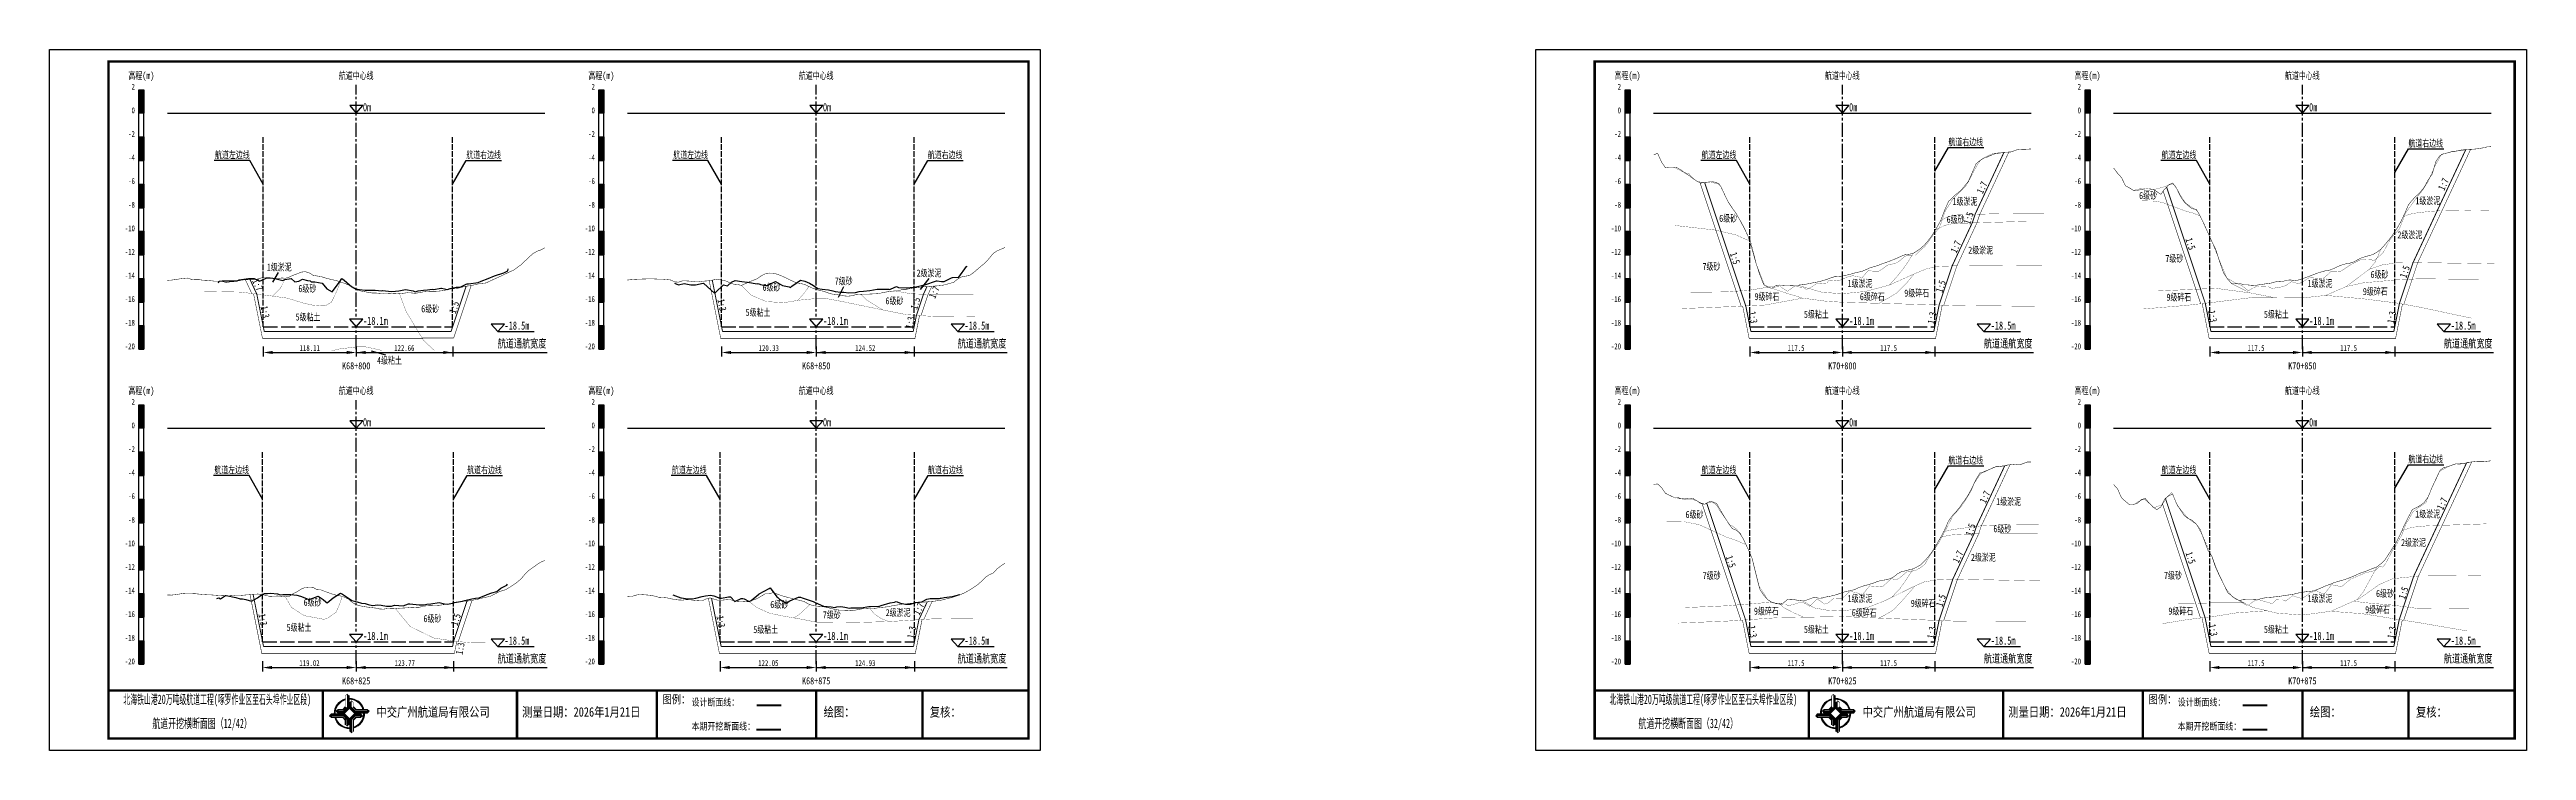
# Model space of a CAD drawing. Header units: millimetres. Extents: x 0 to 1680, y -8762 to 0.
# Drawn here: x 0 to 1050, y -6534 to -6237 of the extents above; entities that cross this region are included whole.
import ezdxf
from ezdxf.enums import TextEntityAlignment as Align

# ---------------------------------------------------------------- set-up
doc = ezdxf.new("R2010")
doc.units = ezdxf.units.MM
for name, pattern in [('ACAD_ISO02W100', [15, 12, -3]), ('ACAD_ISO05W100', [33, 24, -3, 0, -3, 0, -3]), ('CENTER2', [1.125, 0.75, -0.125, 0.125, -0.125])]:
    doc.linetypes.add(name, pattern=pattern)
for name, color, linetype in [('0-桩号', 1, 'Continuous'), ('0-航道左右边线标注', 8, 'Continuous'), ('1-疏浚底高', 7, 'Continuous'), ('1-通航宽度', 7, 'Continuous'), ('1-通航底高', 7, 'Continuous'), ('202601', 5, 'Continuous'), ('DMX', 20, 'Continuous'), ('L1', 7, 'Continuous'), ('图幅外框线', 145, 'Continuous'), ('地质分层', 6, 'Continuous'), ('坡比', 1, 'Continuous'), ('尺寸标注', 1, 'Continuous'), ('开挖线', 4, 'Continuous'), ('标尺', 7, 'Continuous'), ('超挖线', 3, 'Continuous'), ('辅助框', 7, 'Continuous'), ('通航底面线', 7, 'ACAD_ISO02W100')]:
    doc.layers.add(name, color=color, linetype=linetype)
doc.styles.get("Standard").update_dxf_attribs({"font": 'arial.ttf'})
doc.styles.add('仿宋', font='仿宋_GB2312.ttf', dxfattribs={"width": 0.8})
doc.styles.add('仿宋GB2312', font='仿宋_GB2312.ttf', dxfattribs={"width": 0.7, "height": 2.5})
doc.styles.add('仿宋体', font='仿宋_GB2312.ttf', dxfattribs={"width": 0.8})
doc.dimstyles.new('2000', dxfattribs={"dimtxt": 3, "dimasz": 2.5, "dimexe": 1.25, "dimexo": 0.625, "dimtad": 1, "dimlfac": 2, "dimdsep": 46, "dimtxsty": 'Standard', "dimcen": 2.5, "dimadec": 0, "dimazin": 0, "dimtfac": 1, "dimtmove": 0, "dimatfit": 3, "dimfxl": 0, "dimarcsym": 0})

msp = doc.modelspace()

# ---------------------------------------------------------------- texts
at = {"layer": '0-桩号', "style": '仿宋', "width": 0.8}
for s, p in [('K70+800', (760, -6371.0289)), ('K70+850', (955, -6371.0289)), ('K70+825', (760, -6504.5289)), ('K70+875', (955, -6504.5289))]:
    msp.add_text(s, height=3, dxfattribs=at).set_placement(p, align=Align.MIDDLE)
at = {"layer": '0-航道左右边线标注', "style": '仿宋', "width": 0.7}
for p in [(804.9402, -6278.5457), (999.9402, -6279.111), (176.6602, -6284), (372.2818, -6284), (177.0296, -6417.5), (372.417, -6417.5), (804.9402, -6413.394), (999.9402, -6412.9123)]:
    msp.add_text('航道右边线', height=3, dxfattribs=at).set_placement(p, align=Align.BOTTOM_LEFT)
for p in [(84.8569, -6284), (279.1167, -6284), (715.0598, -6284), (910.0598, -6284), (84.5547, -6417.5), (278.5423, -6417.5), (715.0598, -6417.5), (910.0598, -6417.5)]:
    msp.add_text('航道左边线', height=3, dxfattribs=at).set_placement(p, align=Align.BOTTOM_RIGHT)
at = {"layer": '1-通航宽度', "style": '仿宋', "width": 0.7}
for p in [(190, -6364.35), (385, -6364.35), (820, -6364.35), (1015, -6364.35), (190, -6497.85), (385, -6497.85), (820, -6497.85), (1015, -6497.85)]:
    msp.add_text('航道通航宽度', height=3.5, dxfattribs=at).set_placement(p, align=Align.BOTTOM_LEFT)
at = {"layer": 'L1', "style": '仿宋', "width": 0.7}
for p in [(130, -6248.0289), (325, -6248.0289), (760, -6248.0289), (955, -6248.0289), (130, -6381.5289), (325, -6381.5289), (760, -6381.5289), (955, -6381.5289)]:
    msp.add_text('航道中心线', height=3, dxfattribs=at).set_placement(p, align=Align.MIDDLE_CENTER)
for p in [(132.8561, -6263.1797), (327.8561, -6263.1797), (762.8561, -6263.1797), (957.8561, -6263.1797), (132.8561, -6396.6797), (327.8561, -6396.6797), (762.8561, -6396.6797), (957.8561, -6396.6797)]:
    msp.add_text('0m ', height=3.5, dxfattribs=at).set_placement(p)
at = {"layer": '地质分层', "linetype": 'Continuous', "width": 0.7}
for s, style, p in [('1级淤泥', '仿宋体', (811.9924, -6301.3485)), ('6级砂', '仿宋GB2312', (889.5818, -6298.8441)), ('1级淤泥', '仿宋体', (1008.1792, -6301.0467)), ('6级砂', '仿宋GB2312', (711.5854, -6308.5017)), ('6级砂', '仿宋GB2312', (808.0152, -6308.9327)), ('2级淤泥', '仿宋体', (818.6239, -6321.9905)), ('2级淤泥', '仿宋体', (1000.5656, -6315.513)), ('1级淤泥', '仿宋GB2312', (97.3731, -6329.1761)), ('2级淤泥', '仿宋GB2312', (372.8282, -6331.6876)), ('7级砂', '仿宋GB2312', (704.4876, -6328.9254)), ('7级砂', '仿宋GB2312', (900.698, -6325.5137)), ('6级砂', '仿宋GB2312', (987.6957, -6332.284)), ('6级砂', '仿宋GB2312', (109.2837, -6338.264)), ('6级砂', '仿宋GB2312', (306.0681, -6337.7312)), ('7级砂', '仿宋GB2312', (336.6517, -6335.0652)), ('6级砂', '仿宋GB2312', (358.1714, -6343.4626)), ('9级碎石', '仿宋GB2312', (728.0147, -6341.6782)), ('1级淤泥', '仿宋体', (767.5027, -6336.0994)), ('6级碎石', '仿宋GB2312', (772.6957, -6341.7015)), ('9级碎石', '仿宋GB2312', (791.4966, -6340.1893)), ('9级碎石', '仿宋GB2312', (902.6406, -6341.9307)), ('1级淤泥', '仿宋体', (962.5027, -6336.0994)), ('9级碎石', '仿宋GB2312', (985.8965, -6339.5207)), ('5级粘土', '仿宋GB2312', (109.5343, -6350.3234)), ('6级砂', '仿宋GB2312', (161.359, -6346.851)), ('5级粘土', '仿宋GB2312', (300.3411, -6348.3575)), ('5级粘土', '仿宋体', (748.9878, -6349.1852)), ('5级粘土', '仿宋体', (943.9878, -6349.1852)), ('4级粘土', '仿宋GB2312', (144.1063, -6368.7184)), ('6级砂', '仿宋GB2312', (697.3213, -6434.022)), ('1级淤泥', '仿宋体', (830.4628, -6428.5453)), ('1级淤泥', '仿宋体', (1008.139, -6433.8086)), ('6级砂', '仿宋GB2312', (827.8143, -6440.039)), ('2级淤泥', '仿宋体', (1002.1135, -6445.8945)), ('2级淤泥', '仿宋体', (819.7662, -6452.1705)), ('7级砂', '仿宋GB2312', (704.5946, -6459.9175)), ('1级淤泥', '仿宋体', (767.5027, -6469.5994)), ('7级砂', '仿宋GB2312', (900.1297, -6459.8273)), ('1级淤泥', '仿宋体', (962.5027, -6469.5994)), ('6级砂', '仿宋GB2312', (990.0132, -6467.4881)), ('6级砂', '仿宋GB2312', (111.5047, -6471.2312)), ('6级砂', '仿宋GB2312', (162.3197, -6478.1261)), ('6级砂', '仿宋GB2312', (309.3258, -6472.1359)), ('7级砂', '仿宋GB2312', (331.6, -6476.5299)), ('2级淤泥', '仿宋GB2312', (359.7289, -6475.5659)), ('9级碎石', '仿宋GB2312', (727.7705, -6474.9528)), ('6级碎石', '仿宋GB2312', (769.2596, -6475.6562)), ('9级碎石', '仿宋GB2312', (794.2458, -6471.6222)), ('9级碎石', '仿宋GB2312', (903.4644, -6474.9215)), ('9级碎石', '仿宋GB2312', (986.8735, -6474.3344)), ('5级粘土', '仿宋GB2312', (105.7778, -6481.8575)), ('5级粘土', '仿宋GB2312', (303.5989, -6482.7621)), ('5级粘土', '仿宋体', (748.9878, -6482.6852)), ('5级粘土', '仿宋体', (943.9878, -6482.6852))]:
    msp.add_text(s, height=3, dxfattribs=dict(at, style=style)).set_placement(p, align=Align.MIDDLE_CENTER)
at = {"layer": '坡比', "style": '仿宋体'}
for s, rotation, width, p in [('1:7', 65, 0.8, (819.2347, -6295.4759)), ('1:7', 65, 0.8, (1014.8199, -6294.0584)), ('1:5', 72, 0.8, (813.5314, -6308.3955)), ('1:7', 65, 0.8, (808.0731, -6320.5844)), ('1:5', 288, 0.8, (907.5872, -6319.3088)), ('1:5', 288, 0.8, (714.5006, -6325.4087)), ('1:5', 72, 0.8, (998.442, -6331.1304)), ('1:7', 295, 0.7, (88.2299, -6336.6878)), ('1:7', 65, 0.7, (375.055, -6339.8472)), ('1:5', 72, 0.8, (801.7453, -6337.3492)), ('1:3', 281, 0.7, (91.4023, -6348.1612)), ('1:5', 72, 0.7, (171.5289, -6346.2489)), ('1:3', 281, 0.7, (285.0718, -6345.2111)), ('1:3', 79, 0.7, (364.8345, -6352.6628)), ('1:5', 72, 0.7, (367.0781, -6344.505)), ('1:3', 281, 0.8, (722.1744, -6350.4742)), ('1:3', 79, 0.8, (797.9921, -6350.685)), ('1:3', 281, 0.8, (916.9619, -6350.0082)), ('1:3', 79, 0.8, (992.8664, -6350.436)), ('1:7', 65, 0.8, (820.4466, -6426.602)), ('1:7', 65, 0.8, (1014.2983, -6429.4338)), ('1:5', 72, 0.8, (814.282, -6440.4343)), ('1:5', 288, 0.8, (712.7127, -6453.9458)), ('1:7', 65, 0.8, (809.0072, -6451.9135)), ('1:5', 288, 0.8, (907.6437, -6452.3309)), ('1:5', 72, 0.8, (801.7722, -6470.4414)), ('1:5', 72, 0.8, (997.8768, -6467.2609)), ('1:3', 281, 0.7, (90.4717, -6478.5271)), ('1:5', 72, 0.7, (172.256, -6478.5284)), ('1:3', 281, 0.7, (284.6325, -6479.382)), ('1:7', 65, 0.7, (368.4837, -6473.9613)), ('1:3', 79, 0.7, (174.0706, -6490.7952)), ('1:3', 79, 0.7, (365.4215, -6483.9124)), ('1:3', 281, 0.8, (721.9909, -6483.6242)), ('1:3', 79, 0.8, (797.7962, -6484.0141)), ('1:3', 281, 0.8, (917.1902, -6482.9771)), ('1:3', 79, 0.8, (992.883, -6483.9855))]:
    msp.add_text(s, height=3, rotation=rotation, dxfattribs=dict(at, width=width)).set_placement(p, align=Align.MIDDLE)
at = {"layer": '辅助框', "color": 7, "style": '仿宋GB2312'}
for s, width, p in [('北海铁山港20万吨级航道工程(啄罗作业区至石头埠作业区段)', 0.52, (71.0923, -6512.3413)), ('北海铁山港20万吨级航道工程(啄罗作业区至石头埠作业区段)', 0.52, (701.0923, -6512.3413)), ('         航道开挖横断面图（12/42）', 0.6, (56.9466, -6522.5285)), ('         航道开挖横断面图（32/42）', 0.6, (686.9466, -6522.5285))]:
    msp.add_text(s, height=4, dxfattribs=dict(at, width=width)).set_placement(p, align=Align.MIDDLE_CENTER)
at = {"layer": '辅助框', "lineweight": 0, "char_height": 4, "width": 115.886347, "attachment_point": 1}
for s, insert in [('{\\fKaiTi|b0|i0|c134|p49;\\W0.8;中交广州航道局有限公司}', (138.5829, -6515.682)), ('{\\fKaiTi|b0|i0|c134|p49;\\W0.8;测量日期：2026年1月21日}', (200.3284, -6515.682)), ('{\\fKaiTi|b0|i0|c134|p49;\\W0.8;绘图：}', (328.1551, -6515.682)), ('{\\fKaiTi|b0|i0|c134|p49;\\W0.8;复核：}', (373.1551, -6515.682)), ('{\\fKaiTi|b0|i0|c134|p49;\\W0.8;中交广州航道局有限公司}', (768.5829, -6515.682)), ('{\\fKaiTi|b0|i0|c134|p49;\\W0.8;测量日期：2026年1月21日}', (830.3284, -6515.682)), ('{\\fKaiTi|b0|i0|c134|p49;\\W0.8;绘图：}', (958.1551, -6515.682)), ('{\\fKaiTi|b0|i0|c134|p49;\\W0.8;复核：}', (1003.1551, -6515.682))]:
    msp.add_mtext(s, dxfattribs=dict(at, insert=insert))
at = {"layer": '辅助框', "char_height": 3.5, "width": 20.652058, "attachment_point": 1, "style": '仿宋'}
for insert in [(259.8269, -6510.632), (889.8269, -6510.632)]:
    msp.add_mtext('{\\C3;图例：}', dxfattribs=dict(at, insert=insert))
at = {"layer": '辅助框', "color": 7, "lineweight": 50, "char_height": 3, "width": 26.24717, "attachment_point": 1, "style": '仿宋'}
for insert in [(272.1654, -6512.0513), (902.1654, -6512.0513)]:
    msp.add_mtext('设计断面线：', dxfattribs=dict(at, insert=insert))
at = {"layer": '辅助框', "color": 1, "char_height": 3, "width": 26.24717, "attachment_point": 1, "style": '仿宋'}
for insert in [(272.1654, -6522.2604), (902.1654, -6522.2604)]:
    msp.add_mtext('本期开挖断面线：', dxfattribs=dict(at, insert=insert))

# ---------------------------------------------------------------- blocks, each defined once
blk = doc.blocks.new('标尺')
at = {"layer": '标尺', "linetype": 'Continuous'}
for points in [[(-2.11667, 100), (0, 100), (0, 90), (-2.11667, 90)], [(-2.11667, 80), (0, 80), (0, 70), (-2.11667, 70)], [(-2.11667, 60), (0, 60), (0, 50), (-2.11667, 50)], [(-2.11667, 40), (0, 40), (0, 30), (-2.11667, 30)], [(-2.11667, 20), (0, 20), (0, 10), (-2.11667, 10)], [(-2.11667, 0), (0, 0), (0, -10), (-2.11667, -10)]]:
    blk.add_hatch(color=256, dxfattribs=at).paths.add_polyline_path(points)
for p, q in [((-2.11667, -10), (-2.11667, 100)), ((0, -10), (0, 100)), ((-2.11667, 80), (0, 80)), ((-2.11667, 70), (0, 70)), ((-2.11667, 60), (0, 60)), ((-2.11667, 50), (0, 50)), ((-2.11667, 40), (0, 40)), ((-2.11667, 30), (0, 30)), ((-2.11667, 20), (0, 20)), ((-2.11667, 10), (0, 10)), ((-2.11667, 0), (0, 0)), ((-2.11667, -10), (0, -10))]:
    blk.add_line(p, q, dxfattribs=at)
at = {"layer": '标尺'}
for points in [[(-2.11667, 100), (0, 100), (0, 90), (-2.11667, 90)], [(-2.11667, 100), (0, 100), (0, 90), (-2.11667, 90)], [(-2.11667, 80), (0, 80), (0, 70), (-2.11667, 70)], [(-2.11667, 80), (0, 80), (0, 70), (-2.11667, 70)], [(-2.11667, 60), (0, 60), (0, 50), (-2.11667, 50)], [(-2.11667, 60), (0, 60), (0, 50), (-2.11667, 50)], [(-2.11667, 40), (0, 40), (0, 30), (-2.11667, 30)], [(-2.11667, 40), (0, 40), (0, 30), (-2.11667, 30)], [(-2.11667, 20), (0, 20), (0, 10), (-2.11667, 10)], [(-2.11667, 20), (0, 20), (0, 10), (-2.11667, 10)], [(-2.11667, 0), (0, 0), (0, -10), (-2.11667, -10)], [(-2.11667, 0), (0, 0), (0, -10), (-2.11667, -10)]]:
    blk.add_lwpolyline(points, close=True, dxfattribs=at)
at = {"layer": '标尺', "style": '仿宋GB2312', "width": 0.7}
blk.add_text('高程(m)', height=3, dxfattribs=at).set_placement((-1.05833, 106), align=Align.MIDDLE_CENTER)
for s, p in [('2', (-3.81667, 100)), ('0', (-3.81667, 90)), ('-2', (-3.81667, 80)), ('-4', (-3.81667, 70)), ('-6', (-3.81667, 60)), ('-10', (-3.81667, 40)), ('-8', (-3.81667, 50)), ('-12', (-3.81667, 30)), ('-14', (-3.81667, 20)), ('-16', (-3.81667, 10)), ('-18', (-3.81667, 0)), ('-20', (-3.81667, -10))]:
    blk.add_text(s, height=2.5, dxfattribs=at).set_placement(p, align=Align.RIGHT)
blk = doc.blocks.new('*D217')
at = {"layer": 'Defpoints', "color": 0, "ltscale": 0.5}
for p in [(90.6, -6354.5), (130, -6354.5), (130, -6365.4)]:
    blk.add_point(p, dxfattribs=at)
at = {"layer": '尺寸标注', "color": 0, "lineweight": -2, "ltscale": 0.5}
for p, q in [((90.6, -6362.8), (90.6, -6367)), ((130, -6362.8), (130, -6367)), ((94.6, -6365.4), (126, -6365.4))]:
    blk.add_line(p, q, dxfattribs=at)
at = {"layer": '尺寸标注', "color": 0, "ltscale": 0.5}
for points in [[(94.6, -6364.7), (94.6, -6366), (90.6, -6365.4)], [(126, -6364.7), (126, -6366), (130, -6365.4)]]:
    blk.add_solid(points, dxfattribs=at)
at = {"layer": '尺寸标注', "color": 0, "ltscale": 0.5, "insert": (110.3, -6363.5), "char_height": 2.5, "attachment_point": 5, "style": '仿宋GB2312'}
blk.add_mtext('118.11', dxfattribs=at)
blk = doc.blocks.new('*D218')
at = {"layer": 'Defpoints', "color": 0, "ltscale": 0.5}
for p in [(90.3, -6488), (130, -6488), (130, -6498.9)]:
    blk.add_point(p, dxfattribs=at)
at = {"layer": '尺寸标注', "color": 0, "lineweight": -2, "ltscale": 0.5}
for p, q in [((90.3, -6496.2), (90.3, -6500.5)), ((94.3, -6498.9), (126, -6498.9)), ((130, -6496.2), (130, -6500.5))]:
    blk.add_line(p, q, dxfattribs=at)
at = {"layer": '尺寸标注', "color": 0, "ltscale": 0.5}
for points in [[(94.3, -6498.2), (94.3, -6499.5), (90.3, -6498.9)], [(126, -6498.2), (126, -6499.5), (130, -6498.9)]]:
    blk.add_solid(points, dxfattribs=at)
at = {"layer": '尺寸标注', "color": 0, "ltscale": 0.5, "insert": (110.2, -6497), "char_height": 2.5, "attachment_point": 5, "style": '仿宋GB2312'}
blk.add_mtext('119.02', dxfattribs=at)
blk = doc.blocks.new('*D219')
at = {"layer": 'Defpoints', "color": 0, "ltscale": 0.5}
for p in [(284.9, -6354.5), (325, -6354.5), (325, -6365.4)]:
    blk.add_point(p, dxfattribs=at)
at = {"layer": '尺寸标注', "color": 0, "lineweight": -2, "ltscale": 0.5}
for p, q in [((284.9, -6362.8), (284.9, -6367)), ((325, -6362.8), (325, -6367)), ((288.9, -6365.4), (321, -6365.4))]:
    blk.add_line(p, q, dxfattribs=at)
at = {"layer": '尺寸标注', "color": 0, "ltscale": 0.5}
for points in [[(288.9, -6364.7), (288.9, -6366), (284.9, -6365.4)], [(321, -6364.7), (321, -6366), (325, -6365.4)]]:
    blk.add_solid(points, dxfattribs=at)
at = {"layer": '尺寸标注', "color": 0, "ltscale": 0.5, "insert": (304.9, -6363.5), "char_height": 2.5, "attachment_point": 5, "style": '仿宋GB2312'}
blk.add_mtext('120.33', dxfattribs=at)
blk = doc.blocks.new('*D220')
at = {"layer": 'Defpoints', "color": 0, "ltscale": 0.5}
for p in [(284.3, -6488), (325, -6488), (325, -6498.9)]:
    blk.add_point(p, dxfattribs=at)
at = {"layer": '尺寸标注', "color": 0, "lineweight": -2, "ltscale": 0.5}
for p, q in [((284.3, -6496.2), (284.3, -6500.5)), ((288.3, -6498.9), (321, -6498.9)), ((325, -6496.2), (325, -6500.5))]:
    blk.add_line(p, q, dxfattribs=at)
at = {"layer": '尺寸标注', "color": 0, "ltscale": 0.5}
for points in [[(288.3, -6498.2), (288.3, -6499.5), (284.3, -6498.9)], [(321, -6498.2), (321, -6499.5), (325, -6498.9)]]:
    blk.add_solid(points, dxfattribs=at)
at = {"layer": '尺寸标注', "color": 0, "ltscale": 0.5, "insert": (304.7, -6497), "char_height": 2.5, "attachment_point": 5, "style": '仿宋GB2312'}
blk.add_mtext('122.05', dxfattribs=at)
blk = doc.blocks.new('*D158')
at = {"layer": 'Defpoints', "color": 0, "ltscale": 0.5}
for p in [(130, -6354.5), (170.9, -6354.5), (170.9, -6365.4)]:
    blk.add_point(p, dxfattribs=at)
at = {"layer": '尺寸标注', "color": 0, "lineweight": -2, "ltscale": 0.5}
for p, q in [((130, -6362.8), (130, -6367)), ((170.9, -6362.8), (170.9, -6367)), ((134, -6365.4), (166.9, -6365.4))]:
    blk.add_line(p, q, dxfattribs=at)
at = {"layer": '尺寸标注', "color": 0, "ltscale": 0.5}
for points in [[(134, -6364.7), (134, -6366), (130, -6365.4)], [(166.9, -6364.7), (166.9, -6366), (170.9, -6365.4)]]:
    blk.add_solid(points, dxfattribs=at)
at = {"layer": '尺寸标注', "color": 0, "ltscale": 0.5, "insert": (150.4, -6363.5), "char_height": 2.5, "attachment_point": 5, "style": '仿宋GB2312'}
blk.add_mtext('122.66', dxfattribs=at)
blk = doc.blocks.new('*D159')
at = {"layer": 'Defpoints', "color": 0, "ltscale": 0.5}
for p in [(130, -6488), (171.3, -6488), (171.3, -6498.9)]:
    blk.add_point(p, dxfattribs=at)
at = {"layer": '尺寸标注', "color": 0, "lineweight": -2, "ltscale": 0.5}
for p, q in [((130, -6496.2), (130, -6500.5)), ((134, -6498.9), (167.3, -6498.9)), ((171.3, -6496.2), (171.3, -6500.5))]:
    blk.add_line(p, q, dxfattribs=at)
at = {"layer": '尺寸标注', "color": 0, "ltscale": 0.5}
for points in [[(134, -6498.2), (134, -6499.5), (130, -6498.9)], [(167.3, -6498.2), (167.3, -6499.5), (171.3, -6498.9)]]:
    blk.add_solid(points, dxfattribs=at)
at = {"layer": '尺寸标注', "color": 0, "ltscale": 0.5, "insert": (150.6, -6497), "char_height": 2.5, "attachment_point": 5, "style": '仿宋GB2312'}
blk.add_mtext('123.77', dxfattribs=at)
blk = doc.blocks.new('*D160')
at = {"layer": 'Defpoints', "color": 0, "ltscale": 0.5}
for p in [(325, -6354.5), (366.5, -6354.5), (366.5, -6365.4)]:
    blk.add_point(p, dxfattribs=at)
at = {"layer": '尺寸标注', "color": 0, "lineweight": -2, "ltscale": 0.5}
for p, q in [((325, -6362.8), (325, -6367)), ((366.5, -6362.8), (366.5, -6367)), ((329, -6365.4), (362.5, -6365.4))]:
    blk.add_line(p, q, dxfattribs=at)
at = {"layer": '尺寸标注', "color": 0, "ltscale": 0.5}
for points in [[(329, -6364.7), (329, -6366), (325, -6365.4)], [(362.5, -6364.7), (362.5, -6366), (366.5, -6365.4)]]:
    blk.add_solid(points, dxfattribs=at)
at = {"layer": '尺寸标注', "color": 0, "ltscale": 0.5, "insert": (345.8, -6363.5), "char_height": 2.5, "attachment_point": 5, "style": '仿宋GB2312'}
blk.add_mtext('124.52', dxfattribs=at)
blk = doc.blocks.new('*D161')
at = {"layer": 'Defpoints', "color": 0, "ltscale": 0.5}
for p in [(325, -6488), (366.6, -6488), (366.6, -6498.9)]:
    blk.add_point(p, dxfattribs=at)
at = {"layer": '尺寸标注', "color": 0, "lineweight": -2, "ltscale": 0.5}
for p, q in [((325, -6496.2), (325, -6500.5)), ((329, -6498.9), (362.6, -6498.9)), ((366.6, -6496.2), (366.6, -6500.5))]:
    blk.add_line(p, q, dxfattribs=at)
at = {"layer": '尺寸标注', "color": 0, "ltscale": 0.5}
for points in [[(329, -6498.2), (329, -6499.5), (325, -6498.9)], [(362.6, -6498.2), (362.6, -6499.5), (366.6, -6498.9)]]:
    blk.add_solid(points, dxfattribs=at)
at = {"layer": '尺寸标注', "color": 0, "ltscale": 0.5, "insert": (345.8, -6497), "char_height": 2.5, "attachment_point": 5, "style": '仿宋GB2312'}
blk.add_mtext('124.93', dxfattribs=at)
blk = doc.blocks.new('通航底高')
at = {"layer": '1-通航底高'}
for p, q in [((-2.8, 3.2), (0, 0)), ((2.8, 3.2), (-2.8, 3.2)), ((0, 0), (2.8, 3.2))]:
    blk.add_line(p, q, dxfattribs=at)
at = {"layer": '1-通航底高', "style": '仿宋', "width": 0.7}
blk.add_attdef('通航底高', (2.9, 0.8), '', height=3.5, dxfattribs=at)
blk = doc.blocks.new('疏浚底高')
at = {"layer": '1-疏浚底高'}
for p, q in [((-2.8, 3.2), (0, 0)), ((2.8, 3.2), (-2.8, 3.2)), ((0, 0), (2.8, 3.2)), ((0, 0), (15.5, 0))]:
    blk.add_line(p, q, dxfattribs=at)
at = {"layer": '1-疏浚底高', "style": '仿宋', "width": 0.7}
blk.add_attdef('疏浚底高', (2.9, 0.8), '', height=3.5, dxfattribs=at)
blk = doc.blocks.new('*D260')
at = {"layer": 'Defpoints', "color": 0}
for p in [(720.8, -6354.5), (760, -6354.5), (760, -6365.4)]:
    blk.add_point(p, dxfattribs=at)
at = {"layer": '尺寸标注', "color": 0, "lineweight": -2, "ltscale": 0.5}
for p, q in [((720.8, -6362.8), (720.8, -6367)), ((760, -6362.8), (760, -6367)), ((724.8, -6365.4), (756, -6365.4))]:
    blk.add_line(p, q, dxfattribs=at)
at = {"layer": '尺寸标注', "color": 0}
for points in [[(724.8, -6364.7), (724.8, -6366), (720.8, -6365.4)], [(756, -6366), (756, -6364.7), (760, -6365.4)]]:
    blk.add_solid(points, dxfattribs=at)
at = {"layer": '尺寸标注', "color": 0, "insert": (740.4, -6363.5), "char_height": 2.5, "attachment_point": 5, "style": '仿宋GB2312'}
blk.add_mtext('117.5', dxfattribs=at)
blk = doc.blocks.new('*D261')
at = {"layer": 'Defpoints', "color": 0}
for p in [(720.8, -6488), (760, -6488), (760, -6498.9)]:
    blk.add_point(p, dxfattribs=at)
at = {"layer": '尺寸标注', "color": 0, "lineweight": -2, "ltscale": 0.5}
for p, q in [((720.8, -6496.2), (720.8, -6500.5)), ((724.8, -6498.9), (756, -6498.9)), ((760, -6496.2), (760, -6500.5))]:
    blk.add_line(p, q, dxfattribs=at)
at = {"layer": '尺寸标注', "color": 0}
for points in [[(724.8, -6498.2), (724.8, -6499.5), (720.8, -6498.9)], [(756, -6499.5), (756, -6498.2), (760, -6498.9)]]:
    blk.add_solid(points, dxfattribs=at)
at = {"layer": '尺寸标注', "color": 0, "insert": (740.4, -6497), "char_height": 2.5, "attachment_point": 5, "style": '仿宋GB2312'}
blk.add_mtext('117.5', dxfattribs=at)
blk = doc.blocks.new('*D262')
at = {"layer": 'Defpoints', "color": 0}
for p in [(915.8, -6354.5), (955, -6354.5), (955, -6365.4)]:
    blk.add_point(p, dxfattribs=at)
at = {"layer": '尺寸标注', "color": 0, "lineweight": -2, "ltscale": 0.5}
for p, q in [((915.8, -6362.8), (915.8, -6367)), ((955, -6362.8), (955, -6367)), ((919.8, -6365.4), (951, -6365.4))]:
    blk.add_line(p, q, dxfattribs=at)
at = {"layer": '尺寸标注', "color": 0}
for points in [[(919.8, -6364.7), (919.8, -6366), (915.8, -6365.4)], [(951, -6366), (951, -6364.7), (955, -6365.4)]]:
    blk.add_solid(points, dxfattribs=at)
at = {"layer": '尺寸标注', "color": 0, "insert": (935.4, -6363.5), "char_height": 2.5, "attachment_point": 5, "style": '仿宋GB2312'}
blk.add_mtext('117.5', dxfattribs=at)
blk = doc.blocks.new('*D263')
at = {"layer": 'Defpoints', "color": 0}
for p in [(915.8, -6488), (955, -6488), (955, -6498.9)]:
    blk.add_point(p, dxfattribs=at)
at = {"layer": '尺寸标注', "color": 0, "lineweight": -2, "ltscale": 0.5}
for p, q in [((915.8, -6496.2), (915.8, -6500.5)), ((919.8, -6498.9), (951, -6498.9)), ((955, -6496.2), (955, -6500.5))]:
    blk.add_line(p, q, dxfattribs=at)
at = {"layer": '尺寸标注', "color": 0}
for points in [[(919.8, -6498.2), (919.8, -6499.5), (915.8, -6498.9)], [(951, -6499.5), (951, -6498.2), (955, -6498.9)]]:
    blk.add_solid(points, dxfattribs=at)
at = {"layer": '尺寸标注', "color": 0, "insert": (935.4, -6497), "char_height": 2.5, "attachment_point": 5, "style": '仿宋GB2312'}
blk.add_mtext('117.5', dxfattribs=at)
blk = doc.blocks.new('*D317')
at = {"layer": 'Defpoints', "color": 0}
for p in [(760, -6354.5), (799.2, -6354.5), (799.2, -6365.4)]:
    blk.add_point(p, dxfattribs=at)
at = {"layer": '尺寸标注', "color": 0, "lineweight": -2, "ltscale": 0.5}
for p, q in [((760, -6362.8), (760, -6367)), ((799.2, -6362.8), (799.2, -6367)), ((764, -6365.4), (795.2, -6365.4))]:
    blk.add_line(p, q, dxfattribs=at)
at = {"layer": '尺寸标注', "color": 0}
for points in [[(764, -6364.7), (764, -6366), (760, -6365.4)], [(795.2, -6366), (795.2, -6364.7), (799.2, -6365.4)]]:
    blk.add_solid(points, dxfattribs=at)
at = {"layer": '尺寸标注', "color": 0, "insert": (779.6, -6363.5), "char_height": 2.5, "attachment_point": 5, "style": '仿宋GB2312'}
blk.add_mtext('117.5', dxfattribs=at)
blk = doc.blocks.new('*D318')
at = {"layer": 'Defpoints', "color": 0}
for p in [(760, -6488), (799.2, -6488), (799.2, -6498.9)]:
    blk.add_point(p, dxfattribs=at)
at = {"layer": '尺寸标注', "color": 0, "lineweight": -2, "ltscale": 0.5}
for p, q in [((760, -6496.2), (760, -6500.5)), ((764, -6498.9), (795.2, -6498.9)), ((799.2, -6496.2), (799.2, -6500.5))]:
    blk.add_line(p, q, dxfattribs=at)
at = {"layer": '尺寸标注', "color": 0}
for points in [[(764, -6498.2), (764, -6499.5), (760, -6498.9)], [(795.2, -6499.5), (795.2, -6498.2), (799.2, -6498.9)]]:
    blk.add_solid(points, dxfattribs=at)
at = {"layer": '尺寸标注', "color": 0, "insert": (779.6, -6497), "char_height": 2.5, "attachment_point": 5, "style": '仿宋GB2312'}
blk.add_mtext('117.5', dxfattribs=at)
blk = doc.blocks.new('*D319')
at = {"layer": 'Defpoints', "color": 0}
for p in [(955, -6354.5), (994.2, -6354.5), (994.2, -6365.4)]:
    blk.add_point(p, dxfattribs=at)
at = {"layer": '尺寸标注', "color": 0, "lineweight": -2, "ltscale": 0.5}
for p, q in [((955, -6362.8), (955, -6367)), ((994.2, -6362.8), (994.2, -6367)), ((959, -6365.4), (990.2, -6365.4))]:
    blk.add_line(p, q, dxfattribs=at)
at = {"layer": '尺寸标注', "color": 0}
for points in [[(959, -6364.7), (959, -6366), (955, -6365.4)], [(990.2, -6366), (990.2, -6364.7), (994.2, -6365.4)]]:
    blk.add_solid(points, dxfattribs=at)
at = {"layer": '尺寸标注', "color": 0, "insert": (974.6, -6363.5), "char_height": 2.5, "attachment_point": 5, "style": '仿宋GB2312'}
blk.add_mtext('117.5', dxfattribs=at)
blk = doc.blocks.new('*D320')
at = {"layer": 'Defpoints', "color": 0}
for p in [(955, -6488), (994.2, -6488), (994.2, -6498.9)]:
    blk.add_point(p, dxfattribs=at)
at = {"layer": '尺寸标注', "color": 0, "lineweight": -2, "ltscale": 0.5}
for p, q in [((955, -6496.2), (955, -6500.5)), ((959, -6498.9), (990.2, -6498.9)), ((994.2, -6496.2), (994.2, -6500.5))]:
    blk.add_line(p, q, dxfattribs=at)
at = {"layer": '尺寸标注', "color": 0}
for points in [[(959, -6498.2), (959, -6499.5), (955, -6498.9)], [(990.2, -6499.5), (990.2, -6498.2), (994.2, -6498.9)]]:
    blk.add_solid(points, dxfattribs=at)
at = {"layer": '尺寸标注', "color": 0, "insert": (974.6, -6497), "char_height": 2.5, "attachment_point": 5, "style": '仿宋GB2312'}
blk.add_mtext('117.5', dxfattribs=at)

# ---------------------------------------------------------------- dimensions: what is measured, and where the dimension line sits
at = {"layer": '尺寸标注', "ltscale": 0.5}
for p1, p2, distance, picture, middle in [((720.8333, -6354.5), (760, -6354.5), -10.8525, '*D260', (740.4167, -6363.4561)), ((760, -6354.5), (799.1667, -6354.5), -10.8525, '*D317', (779.5833, -6363.4561)), ((915.8333, -6354.5), (955, -6354.5), -10.8523, '*D262', (935.4167, -6363.4558)), ((955, -6354.5), (994.1667, -6354.5), -10.8522, '*D319', (974.5833, -6363.4558)), ((720.8333, -6488), (760, -6488), -10.8525, '*D261', (740.4167, -6496.9561)), ((760, -6488), (799.1667, -6488), -10.8525, '*D318', (779.5833, -6496.956)), ((915.8333, -6488), (955, -6488), -10.8522, '*D263', (935.4167, -6496.9558)), ((955, -6488), (994.1667, -6488), -10.8522, '*D320', (974.5833, -6496.9558))]:
    dim = msp.add_aligned_dim(p1=p1, p2=p2, distance=distance, dimstyle='2000', override={"dimtxt": 3.5, "dimasz": 4, "dimexe": 1.6, "dimexo": 8.25, "dimlfac": 3, "dimtxsty": '仿宋GB2312'}, dxfattribs=at)
    dim.commit()
    dim.dimension.update_dxf_attribs({"geometry": picture, "text_midpoint": middle})

# ---------------------------------------------------------------- hatches: boundary and pattern name
at = {"layer": '辅助框'}
h = msp.add_hatch(color=5, dxfattribs=at)
h.paths.add_polyline_path([(756.9546, -6510.7455), (756.1757, -6509.9676), (755.367, -6510.7762), (755.367, -6515.5366), (754.2904, -6516.612), (752.3438, -6516.612), (751.5477, -6517.4074), (752.3431, -6518.1992), (754.9786, -6518.1992), (756.9546, -6516.2239)])
h.paths.add_polyline_path([(756.1455, -6515.835), (754.5902, -6517.3904), (751.8646, -6517.3904), (752.4653, -6516.7924), (754.4099, -6516.7924), (755.5466, -6515.6245), (755.5466, -6510.865), (756.1455, -6510.2673)], flags=16)
h = msp.add_hatch(color=5, dxfattribs=at)
h.paths.add_polyline_path([(124.9783, -6518.4999), (119.4999, -6518.5018), (118.7223, -6519.281), (119.5311, -6520.0895), (124.2915, -6520.0879), (125.3673, -6521.164), (125.368, -6523.1107), (126.1636, -6523.9065), (126.9552, -6523.1108), (126.9543, -6520.4753)])
h.paths.add_polyline_path([(126.1456, -6520.864), (126.1465, -6523.5896), (125.5483, -6522.9891), (125.5477, -6521.0445), (124.3793, -6519.9082), (119.6199, -6519.9099), (119.022, -6519.3111), (124.5897, -6519.3092)], flags=16)
h = msp.add_hatch(color=5, dxfattribs=at)
edge = h.paths.add_edge_path()
edge.add_ellipse((127.1049, -6518.3494), major_axis=(-6.0171, 0), ratio=0.999999983, start_angle=-73.2117177, end_angle=1.4467621, ccw=False)
edge.add_line((125.367, -6512.5887), (125.367, -6512.1676))
edge.add_ellipse((127.1049, -6518.3494), major_axis=(-6.4215, 0), ratio=0.999999983, start_angle=-74.2971998, end_angle=1.3568951)
edge.add_line((120.6852, -6518.5014), (121.0897, -6518.5013))
edge = h.paths.add_edge_path()
edge.add_ellipse((127.1049, -6518.3494), major_axis=(-6.0171, 0), ratio=0.999999983, start_angle=196.7802888, end_angle=271.4309187, ccw=False)
edge.add_line((132.8658, -6516.6122), (133.2869, -6516.6122))
edge.add_ellipse((127.1049, -6518.3494), major_axis=(-6.4215, 0), ratio=0.999999983, start_angle=195.6953324, end_angle=271.3407922)
edge.add_line((126.9546, -6511.9297), (126.9546, -6512.3342))
edge = h.paths.add_edge_path()
edge.add_ellipse((127.1049, -6518.3494), major_axis=(-6.4215, 0), ratio=0.999999983, start_angle=105.7065267, end_angle=181.333632)
edge.add_line((133.5246, -6518.1999), (133.1201, -6518.1999))
edge.add_ellipse((127.1049, -6518.3494), major_axis=(-6.0171, 0), ratio=0.999999983, start_angle=106.7923276, end_angle=181.4233031, ccw=False)
edge.add_line((128.8433, -6524.1099), (128.8433, -6524.531))
edge = h.paths.add_edge_path()
edge.add_ellipse((127.1049, -6518.3494), major_axis=(6.0171, 0), ratio=0.999999983, start_angle=196.8039056, end_angle=271.4347581, ccw=False)
edge.add_line((121.3448, -6520.0889), (120.9236, -6520.089))
edge.add_ellipse((127.1049, -6518.3494), major_axis=(6.4215, 0), ratio=0.999999983, start_angle=195.7186902, end_angle=271.3444001)
edge.add_line((127.2556, -6524.769), (127.2556, -6524.3646))
h = msp.add_hatch(color=5, dxfattribs=at)
h.paths.add_polyline_path([(129.2304, -6518.1999), (134.7087, -6518.1999), (135.4866, -6517.421), (134.6781, -6516.6122), (129.9177, -6516.6122), (128.8422, -6515.5357), (128.8422, -6513.5891), (128.0469, -6512.7929), (127.2551, -6513.5883), (127.2551, -6516.2239)])
h.paths.add_polyline_path([(128.0639, -6515.8354), (128.0639, -6513.1098), (128.6619, -6513.7105), (128.6619, -6515.6552), (129.8298, -6516.7918), (134.5892, -6516.7918), (135.1869, -6517.3908), (129.6192, -6517.3908)], flags=16)
h = msp.add_hatch(color=5, dxfattribs=at)
h.paths.add_polyline_path([(129.2316, -6518.4991), (127.2556, -6520.4744), (127.2556, -6525.9528), (128.0345, -6526.7307), (128.8433, -6525.9221), (128.8433, -6521.1617), (129.9198, -6520.0863), (131.8664, -6520.0863), (132.6625, -6519.2909), (131.8671, -6518.4991)])
h.paths.add_polyline_path([(129.62, -6519.3079), (132.3456, -6519.3079), (131.7449, -6519.9059), (129.8003, -6519.9059), (128.6636, -6521.0738), (128.6636, -6525.8333), (128.0647, -6526.431), (128.0647, -6520.8633)], flags=16)
h = msp.add_hatch(color=5, dxfattribs=at)
h.paths.add_polyline_path([(754.9783, -6518.4999), (749.4999, -6518.5018), (748.7223, -6519.281), (749.5311, -6520.0895), (754.2915, -6520.0879), (755.3673, -6521.164), (755.368, -6523.1107), (756.1636, -6523.9065), (756.9552, -6523.1108), (756.9543, -6520.4753)])
h.paths.add_polyline_path([(756.1456, -6520.864), (756.1465, -6523.5896), (755.5483, -6522.9891), (755.5477, -6521.0445), (754.3793, -6519.9082), (749.6199, -6519.9099), (749.022, -6519.3111), (754.5897, -6519.3092)], flags=16)
h = msp.add_hatch(color=5, dxfattribs=at)
edge = h.paths.add_edge_path()
edge.add_ellipse((757.1049, -6518.3494), major_axis=(-6.0171, 0), ratio=0.999999983, start_angle=-73.2117177, end_angle=1.4467621, ccw=False)
edge.add_line((755.367, -6512.5887), (755.367, -6512.1676))
edge.add_ellipse((757.1049, -6518.3494), major_axis=(-6.4215, 0), ratio=0.999999983, start_angle=-74.2971998, end_angle=1.3568951)
edge.add_line((750.6852, -6518.5014), (751.0897, -6518.5013))
edge = h.paths.add_edge_path()
edge.add_ellipse((757.1049, -6518.3494), major_axis=(-6.0171, 0), ratio=0.999999983, start_angle=196.7802888, end_angle=271.4309187, ccw=False)
edge.add_line((762.8658, -6516.6122), (763.2869, -6516.6122))
edge.add_ellipse((757.1049, -6518.3494), major_axis=(-6.4215, 0), ratio=0.999999983, start_angle=195.6953324, end_angle=271.3407922)
edge.add_line((756.9546, -6511.9297), (756.9546, -6512.3342))
edge = h.paths.add_edge_path()
edge.add_ellipse((757.1049, -6518.3494), major_axis=(-6.4215, 0), ratio=0.999999983, start_angle=105.7065267, end_angle=181.333632)
edge.add_line((763.5246, -6518.1999), (763.1201, -6518.1999))
edge.add_ellipse((757.1049, -6518.3494), major_axis=(-6.0171, 0), ratio=0.999999983, start_angle=106.7923276, end_angle=181.4233031, ccw=False)
edge.add_line((758.8433, -6524.1099), (758.8433, -6524.531))
edge = h.paths.add_edge_path()
edge.add_ellipse((757.1049, -6518.3494), major_axis=(6.0171, 0), ratio=0.999999983, start_angle=196.8039056, end_angle=271.4347581, ccw=False)
edge.add_line((751.3448, -6520.0889), (750.9236, -6520.089))
edge.add_ellipse((757.1049, -6518.3494), major_axis=(6.4215, 0), ratio=0.999999983, start_angle=195.7186902, end_angle=271.3444001)
edge.add_line((757.2556, -6524.769), (757.2556, -6524.3646))
h = msp.add_hatch(color=5, dxfattribs=at)
h.paths.add_polyline_path([(759.2304, -6518.1999), (764.7087, -6518.1999), (765.4866, -6517.421), (764.6781, -6516.6122), (759.9177, -6516.6122), (758.8422, -6515.5357), (758.8422, -6513.5891), (758.0469, -6512.7929), (757.2551, -6513.5883), (757.2551, -6516.2239)])
h.paths.add_polyline_path([(758.0639, -6515.8354), (758.0639, -6513.1098), (758.6619, -6513.7105), (758.6619, -6515.6552), (759.8298, -6516.7918), (764.5892, -6516.7918), (765.1869, -6517.3908), (759.6192, -6517.3908)], flags=16)
h = msp.add_hatch(color=5, dxfattribs=at)
h.paths.add_polyline_path([(759.2316, -6518.4991), (757.2556, -6520.4744), (757.2556, -6525.9528), (758.0345, -6526.7307), (758.8433, -6525.9221), (758.8433, -6521.1617), (759.9198, -6520.0863), (761.8664, -6520.0863), (762.6625, -6519.2909), (761.8671, -6518.4991)])
h.paths.add_polyline_path([(759.62, -6519.3079), (762.3456, -6519.3079), (761.7449, -6519.9059), (759.8003, -6519.9059), (758.6636, -6521.0738), (758.6636, -6525.8333), (758.0647, -6526.431), (758.0647, -6520.8633)], flags=16)

# ---------------------------------------------------------------- linework, layer by layer
at = {"layer": '0-航道左右边线标注', "linetype": 'ACAD_ISO02W100', "ltscale": 0.2}
for points in [[(90.6304, -6354.5), (90.6304, -6274)], [(170.8867, -6354.5), (170.8867, -6274)], [(284.8902, -6354.5), (284.8902, -6274)], [(366.5083, -6354.5), (366.5083, -6274)], [(720.8333, -6354.5), (720.8333, -6274)], [(799.1667, -6354.5), (799.1667, -6274)], [(915.8333, -6354.5), (915.8333, -6274)], [(994.1667, -6354.5), (994.1667, -6274)], [(90.3282, -6488), (90.3282, -6407.5)], [(171.2561, -6488), (171.2561, -6407.5)], [(284.3158, -6488), (284.3158, -6407.5)], [(366.6435, -6488), (366.6435, -6407.5)], [(720.8333, -6488), (720.8333, -6407.5)], [(799.1667, -6488), (799.1667, -6407.5)], [(915.8333, -6488), (915.8333, -6407.5)], [(994.1667, -6488), (994.1667, -6407.5)]]:
    msp.add_lwpolyline(points, dxfattribs=at)
at = {"layer": '0-航道左右边线标注'}
for points in [[(799.1667, -6288.5457), (804.9402, -6278.5457), (819.9402, -6278.5457)], [(90.6304, -6294), (84.8569, -6284), (69.8569, -6284)], [(170.8867, -6294), (176.6602, -6284), (191.6602, -6284)], [(284.8902, -6294), (279.1167, -6284), (264.1167, -6284)], [(366.5083, -6294), (372.2818, -6284), (387.2818, -6284)], [(720.8333, -6294), (715.0598, -6284), (700.0598, -6284)], [(915.8333, -6294), (910.0598, -6284), (895.0598, -6284)], [(994.1667, -6289.111), (999.9402, -6279.111), (1014.9402, -6279.111)], [(799.1667, -6423.394), (804.9402, -6413.394), (819.9402, -6413.394)], [(994.1667, -6422.9123), (999.9402, -6412.9123), (1014.9402, -6412.9123)], [(90.3282, -6427.5), (84.5547, -6417.5), (69.5547, -6417.5)], [(171.2561, -6427.5), (177.0296, -6417.5), (192.0296, -6417.5)], [(284.3158, -6427.5), (278.5423, -6417.5), (263.5423, -6417.5)], [(366.6435, -6427.5), (372.417, -6417.5), (387.417, -6417.5)], [(720.8333, -6427.5), (715.0598, -6417.5), (700.0598, -6417.5)], [(915.8333, -6427.5), (910.0598, -6417.5), (895.0598, -6417.5)]]:
    msp.add_lwpolyline(points, dxfattribs=at)
at = {"layer": '1-通航宽度'}
for points in [[(130, -6365.35), (211, -6365.35)], [(325, -6365.35), (406, -6365.35)], [(760, -6365.35), (841, -6365.35)], [(955, -6365.35), (1036, -6365.35)], [(130, -6498.85), (211, -6498.85)], [(325, -6498.85), (406, -6498.85)], [(760, -6498.85), (841, -6498.85)], [(955, -6498.85), (1036, -6498.85)]]:
    msp.add_lwpolyline(points, dxfattribs=at)
at = {"layer": '202601', "color": 1, "linetype": 'Continuous', "const_width": 0.1}
for points in [[(689.166, -6287.2), (690.0097, -6287.65), (693.133, -6289.15), (694.913, -6289.55), (697.263, -6292.1), (698.8597, -6293), (702.163, -6293.4), (702.853, -6293.15), (704.533, -6293.3), (706.9697, -6293.85), (707.763, -6293.7), (710.2864, -6298.85), (711.3397, -6301.05), (711.7764, -6301.7), (715.6397, -6307.65), (716.8564, -6309.6), (718.5064, -6312.65), (719.953, -6315.85), (721.043, -6318.05), (723.3997, -6327.25), (723.6164, -6328.05), (724.1197, -6329.45), (727.123, -6337.05), (730.1797, -6337.55), (730.853, -6337.7), (733.6864, -6337.45), (734.4164, -6337.95), (736.243, -6339.05), (736.7064, -6339.45), (736.963, -6339.25), (739.4764, -6337.4), (743.4664, -6337.8), (744.6097, -6338.6), (745.683, -6338.35), (748.863, -6336.35), (749.9197, -6336.05), (750.2364, -6336.2), (753.5564, -6335.9), (754.2597, -6334.65), (757.0264, -6334.85), (758.313, -6335.05), (759.4597, -6334.55), (762.443, -6333.25), (764.3464, -6332.85), (766.983, -6333.25), (768.2797, -6333.8), (769.8797, -6331.9), (771.2064, -6330.5), (772.4464, -6330.85), (775.293, -6330.95), (777.133, -6329.9), (779.0297, -6328.4), (782.3797, -6327.6), (783.2697, -6327.3), (784.5297, -6326.35), (786.393, -6324.7), (787.4797, -6324.25), (790.923, -6324.2), (793.283, -6321.85), (794.893, -6320.6), (797.163, -6317.55), (798.4697, -6315.5), (800.733, -6313), (801.6297, -6311.2), (803.673, -6305.2), (805.3864, -6302.65), (806.8497, -6300.35), (809.533, -6297.75), (812.1764, -6295), (813.683, -6292.65), (815.3097, -6289.25), (817.303, -6285.85), (818.4097, -6284.05), (820.843, -6282.5), (822.443, -6281.7), (823.9297, -6281), (824.4364, -6280.9), (827.6097, -6280.7), (827.6164, -6280.7), (828.2964, -6280.95)], [(884.166, -6296.45), (884.3097, -6296.5), (886.123, -6295.95), (887.2197, -6295.65), (891.1564, -6296.1), (891.503, -6296.15), (891.9664, -6296.35), (897.273, -6294.95), (897.3164, -6294.9), (897.3264, -6294.9), (897.3597, -6294.85), (899.8497, -6293.9), (901.1097, -6294.8), (903.503, -6298.95), (905.5564, -6302.1), (907.9197, -6303.7), (910.373, -6305.35), (911.5397, -6307.25), (913.0964, -6310.6), (913.943, -6312.55), (914.5864, -6313.8), (916.933, -6318.95), (919.4497, -6325.35), (919.573, -6325.65), (919.8297, -6326.3), (922.983, -6333.8), (924.503, -6334.7), (926.563, -6335.9), (928.203, -6336.5), (929.0864, -6336.9), (930.093, -6337.6), (932.0797, -6339.2), (933.6464, -6338.3), (935.263, -6337.5), (936.243, -6337.3), (940.6597, -6337.5), (942.1464, -6338.3), (943.543, -6338), (945.6897, -6337.65), (947.963, -6337.05), (950.443, -6335.35), (951.2564, -6335.65), (953.5197, -6336.3), (956.323, -6334.7), (957.9297, -6333.65), (961.3597, -6333.9), (963.663, -6334.1), (966.1797, -6332.05), (967.0997, -6331), (968.403, -6331.1), (971.4697, -6330.85), (974.973, -6328.5), (976.483, -6327.65), (979.293, -6326.25), (980.3764, -6325.75), (981.703, -6326), (984.3297, -6326.1), (985.303, -6326.45), (987.7164, -6324.5), (989.2897, -6323), (991.5297, -6318.75), (992.2564, -6317.4), (993.1997, -6316.3), (996.153, -6312.95), (998.873, -6306), (998.8797, -6306), (998.883, -6306), (998.8897, -6306), (1004.443, -6298.5), (1005.7264, -6296.95), (1008.1564, -6293.25), (1010.703, -6287.5), (1010.9064, -6286.9), (1014.003, -6281.4), (1014.9564, -6281.1), (1016.593, -6280.8), (1017.9097, -6280.45), (1019.8997, -6280.15), (1022.4464, -6279.5), (1023.5864, -6279.3), (1025.1764, -6279.4), (1025.833, -6279.35)], [(689.166, -6427.2), (689.283, -6427.3), (689.303, -6427.3), (689.313, -6427.3), (691.7664, -6427.4), (693.4064, -6427.7), (694.5497, -6427.45), (697.3264, -6427.9), (697.753, -6428), (698.5697, -6428.4), (700.453, -6429.35), (701.8297, -6429.45), (703.803, -6428.5), (704.383, -6428.4), (706.6764, -6430.1), (708.0064, -6432.4), (709.5097, -6434.45), (711.303, -6437.05), (712.4197, -6438.55), (713.0864, -6438.7), (715.183, -6440.25), (717.6264, -6443.65), (717.8597, -6443.95), (717.9864, -6444.25), (721.2097, -6451.2), (721.6697, -6452.5), (722.443, -6455.8), (724.5597, -6464.2), (727.0464, -6468), (728.1397, -6469.95), (729.7797, -6471.1), (731.233, -6471.8), (732.7064, -6471.95), (734.3064, -6472.05), (735.963, -6472.1), (737.0697, -6472.65), (739.483, -6472.1), (742.5197, -6471.1), (744.1197, -6471.7), (746.233, -6472.9), (749.0364, -6470), (749.2297, -6469.8), (749.353, -6469.75), (749.6264, -6470), (752.583, -6472), (753.733, -6471.65), (756.4064, -6469.55), (759.8397, -6469.45), (760.313, -6469.25), (761.8497, -6467.8), (762.8164, -6466.9), (763.493, -6466.7), (765.9797, -6467.05), (768.2064, -6468.3), (770.1997, -6465.95), (771.5964, -6464.15), (771.8497, -6464.3), (776.8697, -6464.7), (777.023, -6464.6), (777.1897, -6464.5), (780.753, -6461.2), (783.0464, -6461.7), (783.5264, -6461.3), (784.7297, -6460.55), (787.353, -6458.25), (788.4964, -6458.3), (791.1264, -6457.65), (792.853, -6456.7), (794.9397, -6455.15), (797.3464, -6451.15), (798.7697, -6449.15), (800.7264, -6446.2), (801.963, -6444.05), (803.843, -6440.45), (806.773, -6434.85), (807.9064, -6433.5), (810.153, -6430.95), (812.1997, -6427.95), (812.6064, -6427.35), (812.9097, -6426.85), (814.643, -6423.85), (815.9264, -6420.75), (818.6064, -6416.7), (820.8464, -6415.7), (824.2097, -6414), (824.2964, -6413.95), (824.373, -6413.95), (827.9797, -6413.4), (829.6897, -6413.35), (829.793, -6413.3), (829.8097, -6413.3), (829.8264, -6413.35)], [(884.166, -6429.6), (884.973, -6428.85), (887.023, -6427.8), (888.4264, -6427.85), (891.493, -6430.55), (892.3764, -6431.25), (893.2864, -6430.65), (895.653, -6429.9), (897.2764, -6427.25), (898.063, -6426.1), (899.6564, -6424.7), (902.1364, -6430.45), (902.2497, -6430.6), (902.673, -6431.05), (905.9764, -6434.95), (906.7864, -6435.75), (908.743, -6437.25), (910.1297, -6438.2), (911.8597, -6441.45), (912.6297, -6442.85), (913.3597, -6444.45), (916.573, -6451.75), (918.003, -6456), (919.7697, -6459.95), (921.7164, -6463.7), (922.8364, -6465.75), (925.6497, -6469.15), (926.9164, -6469.65), (928.803, -6470.9), (930.1264, -6471.8), (931.763, -6472.6), (934.123, -6471), (934.883, -6470.55), (936.5164, -6470.1), (940.3197, -6471.25), (942.253, -6471.8), (943.933, -6470.15), (946.5364, -6470.1), (947.8764, -6470.7), (949.103, -6469.8), (950.9197, -6468.45), (953.303, -6469.25), (954.9164, -6469.6), (957.1397, -6468.15), (958.2864, -6467.15), (959.653, -6466.75), (961.0364, -6466.3), (961.5564, -6466.65), (964.1897, -6467.85), (966.6497, -6464.7), (967.303, -6463.8), (967.533, -6463.8), (971.633, -6464.6), (975.2097, -6461.6), (975.653, -6461.2), (975.9497, -6461.2), (980.5464, -6459.25), (980.963, -6459), (981.7964, -6458.65), (984.603, -6458.1), (986.1397, -6457.6), (987.6797, -6456.15), (989.0697, -6456.3), (990.2964, -6454.8), (992.3897, -6450.85), (993.6497, -6448.3), (994.2097, -6448), (997.2797, -6442.4), (998.9164, -6437.9), (999.8764, -6436.45), (1001.933, -6432.9), (1004.003, -6431.25), (1006.8197, -6429.4), (1007.3697, -6429.05), (1007.813, -6427.9), (1010.6597, -6420.95), (1012.383, -6417.25), (1013.2597, -6415.7), (1016.203, -6414.05), (1016.5264, -6413.8), (1016.7697, -6413.7), (1019.7797, -6412.65), (1021.3597, -6412.5), (1025.143, -6412.15), (1025.833, -6412)]]:
    msp.add_lwpolyline(points, dxfattribs=at)
at = {"layer": '202601', "color": 1, "linetype": 'Continuous'}
for points in [[(71.673, -6335.85), (71.9266, -6335.2), (73.2466, -6335), (74.6499, -6335.05), (78.2199, -6334.95), (79.0966, -6334.95), (79.2666, -6335), (79.4832, -6334.95), (80.4066, -6334.65), (84.2799, -6333.95), (84.8732, -6334), (86.6899, -6333.95), (89.0332, -6335.15), (89.9699, -6334.7), (91.7866, -6333.9), (93.7532, -6333.75), (95.5332, -6334), (97.6999, -6334.6), (98.9099, -6334.8), (99.8099, -6334.45), (102.4166, -6334), (103.9666, -6335.4), (105.6332, -6335.1), (107.2332, -6334.25), (109.4032, -6334.85), (110.5332, -6335.05), (110.8532, -6335.4), (112.3999, -6335.4), (115.5032, -6336.05), (117.5132, -6338.4), (119.8066, -6339.7), (122.8766, -6335.6), (123.8832, -6333.95), (124.9499, -6334.75), (127.1399, -6336.7), (127.9599, -6337.4), (129.5766, -6338.2), (130.4099, -6338.5), (131.3932, -6338.65), (133.7966, -6339), (137.9966, -6339), (138.0099, -6339), (140.9199, -6339.2), (141.3499, -6339.15), (142.4866, -6339.25), (145.0299, -6339.5), (146.6999, -6339.35), (148.0132, -6339.2), (150.8632, -6338.65), (154.1132, -6339.3), (155.0632, -6339.6), (156.2932, -6339.2), (158.5699, -6338.9), (160.1732, -6338.75), (161.1632, -6338.65), (162.2799, -6338.6), (162.8766, -6338.65), (165.8966, -6338.15), (166.2166, -6338.1), (168.6899, -6338.7), (169.7832, -6338.3), (172.3632, -6337.65), (174.0899, -6337.75), (176.5566, -6336.45), (177.0032, -6336.3), (177.5999, -6336.25), (181.6932, -6335.7), (183.0032, -6335.2), (185.9666, -6334.05), (188.6399, -6332.9), (192.5866, -6331.55), (194.3432, -6330.7), (194.4432, -6329.9)], [(264.977, -6335.95), (266.5568, -6336.75), (268.9934, -6336.15), (271.8301, -6336.65), (272.6201, -6336.75), (273.7968, -6336.65), (277.1368, -6336), (277.4334, -6336.1), (281.9134, -6340.25), (282.2601, -6339.95), (285.6501, -6336.7), (287.4601, -6337.1), (289.1234, -6335.6), (290.5868, -6334.9), (293.4568, -6335.35), (295.9201, -6335.55), (299.9968, -6336.25), (300.3534, -6336.15), (301.3434, -6336.55), (303.6068, -6337), (304.1168, -6337.05), (307.6868, -6335.25), (307.7401, -6335.25), (310.7668, -6337), (313.5668, -6337.55), (314.0501, -6337.8), (314.6401, -6337.25), (318.3801, -6334.75), (320.1468, -6335.15), (322.1968, -6336), (323.8868, -6337.05), (325.6668, -6338.2), (327.5601, -6338.6), (330.2534, -6338.75), (332.1168, -6339.25), (333.0368, -6339.55), (335.3734, -6339.85), (336.7168, -6339.75), (338.7634, -6340.1), (341.6768, -6340), (343.1434, -6339.55), (345.0634, -6339.45), (347.7101, -6339.15), (349.3501, -6338.75), (350.8434, -6338.6), (352.8601, -6338.55), (355.8268, -6338.6), (356.1768, -6338.65), (356.7468, -6338.4), (359.0501, -6337.45), (359.8834, -6337.85), (363.2001, -6337.95), (363.4601, -6338), (363.5201, -6338), (363.7201, -6337.95), (367.2868, -6337.55), (369.7634, -6336.95), (370.8268, -6336.75), (371.0834, -6336.65), (375.9468, -6335), (376.2568, -6334.95), (378.1334, -6335.35), (379.2434, -6335.25), (382.3101, -6333.7), (382.7701, -6333.55), (385.4868, -6333.45), (388.7768, -6329), (389.0501, -6328.75), (389.0501, -6328.75)], [(70.937, -6469.65), (71.7203, -6469.3), (72.4636, -6469.7), (74.5769, -6468.4), (74.7369, -6468.35), (74.8636, -6468.4), (79.0103, -6469.2), (80.8103, -6469.7), (81.7669, -6469.7), (83.2303, -6470.1), (85.5869, -6470.7), (88.0903, -6469.4), (89.8503, -6468), (91.1936, -6467.5), (92.4636, -6467.55), (93.6269, -6467.4), (96.7036, -6467.6), (97.7736, -6468.05), (98.8469, -6467.85), (102.2736, -6467.9), (104.7969, -6468.25), (106.3236, -6468.6), (109.5736, -6469.95), (110.0236, -6470.3), (110.4969, -6469.85), (113.9303, -6468.65), (115.9336, -6470.1), (117.1036, -6471.05), (117.6803, -6471.5), (120.2436, -6469.3), (123.3869, -6467.3), (124.1536, -6467.75), (126.3803, -6469.15), (128.1069, -6470.45), (130.3769, -6471), (132.2103, -6471.6), (133.8569, -6471.7), (135.0936, -6472.2), (136.8603, -6472.6), (139.1036, -6472.35), (140.5936, -6472.4), (142.9036, -6472.8), (144.9803, -6472.8), (146.2403, -6472.5), (148.0436, -6472.55), (149.8469, -6472.75), (152.2003, -6471.9), (152.5036, -6471.9), (152.7103, -6471.9), (156.6436, -6472.35), (158.7503, -6472.3), (159.9469, -6472.05), (161.7036, -6471.85), (165.1803, -6471.35), (167.4369, -6471.85), (168.6569, -6472), (170.7703, -6471.55), (171.6903, -6471.35), (173.3236, -6471), (175.1103, -6470.7), (176.0603, -6470.45), (179.0636, -6469.75), (180.6269, -6469.5), (182.1936, -6469.3), (185.2703, -6468), (185.5669, -6467.9), (187.4269, -6467.2), (189.5503, -6466.65), (191.3303, -6465.3), (193.5469, -6464.1), (193.8669, -6464), (194.1603, -6463.55)], [(264.257, -6468.1), (267.577, -6469.4), (267.767, -6469.4), (267.9203, -6469.4), (269.5337, -6469.65), (272.4137, -6469.75), (273.9037, -6469.5), (276.637, -6468.8), (278.0203, -6468.5), (280.2403, -6468.25), (281.6437, -6468.55), (284.2103, -6469.5), (284.847, -6469.5), (287.777, -6468.85), (288.677, -6468.9), (290.5337, -6470.95), (293.197, -6469.55), (293.9003, -6469.65), (294.437, -6469.75), (296.5903, -6470.9), (297.4137, -6470.4), (300.6837, -6467.75), (300.8737, -6467.6), (305.057, -6465.35), (305.5303, -6465.15), (308.2537, -6468.85), (308.757, -6469.15), (309.4303, -6469.95), (312.2303, -6471.6), (313.8337, -6470.65), (317.5037, -6469.05), (318.3403, -6469.05), (319.1103, -6469.35), (323.657, -6470.95), (324.8237, -6471.5), (325.227, -6471.6), (325.7737, -6471.85), (328.1537, -6472.85), (329.7003, -6472.95), (331.357, -6473.1), (332.8303, -6473.4), (333.7103, -6473.15), (335.397, -6472.95), (337.1303, -6473.25), (339.0703, -6473.65), (339.6903, -6473.6), (343.3703, -6473.55), (343.8803, -6473.55), (344.0737, -6473.55), (347.3403, -6473.05), (348.027, -6473), (351.5303, -6472.85), (351.887, -6472.8), (352.5103, -6472.6), (356.337, -6471.45), (358.1403, -6471.15), (358.9103, -6470.95), (360.697, -6471.6), (362.8637, -6472.05), (364.9837, -6472.05), (367.137, -6471.35), (368.3237, -6471.15), (369.837, -6471.05), (371.8503, -6469.95), (373.307, -6469.55), (377.3237, -6469.55), (377.7137, -6469.45), (377.9103, -6469.45), (379.2703, -6469.25), (382.667, -6468.8), (383.7003, -6468.5), (385.9437, -6467.85), (385.9437, -6467.85), (385.9437, -6467.85), (385.9437, -6467.85), (385.9437, -6467.85)]]:
    msp.add_lwpolyline(points, dxfattribs=at)
at = {"layer": 'DMX', "color": 7, "linetype": 'Continuous', "const_width": 0.2}
for points in [[(875, -6287.215), (875, -6287.215), (876.6667, -6289.445), (878.3333, -6291.245), (880, -6294.7), (881.6667, -6295.61), (883.3333, -6296.64), (885, -6296.72), (886.6667, -6296.26), (888.3333, -6296.565), (890, -6296.61), (891.6667, -6296.12), (893.3333, -6297.235), (895, -6298.325), (896.6667, -6296.075), (898.3333, -6294.375), (900, -6293.55), (901.6667, -6295.78), (903.3333, -6299.295), (905, -6301.685), (906.6667, -6303.195), (908.3333, -6304.495), (910, -6304.655), (911.6667, -6307.505), (913.3333, -6310.965), (915, -6314.7), (916.6667, -6318.37), (918.3333, -6321.85), (920, -6327.135), (921.6667, -6331.78), (923.3333, -6334.225), (925, -6336.185), (926.6667, -6336.075), (928.3333, -6335.97), (930, -6336.7), (931.6667, -6336.7), (933.3333, -6336.885), (935, -6336.97), (936.6667, -6336.665), (938.3333, -6336.425), (940, -6336.205), (941.6667, -6335.97), (943.3333, -6335.49), (945, -6335.23), (946.6667, -6335.26), (948.3333, -6334.735), (950, -6334.62), (951.6667, -6335.005), (953.3333, -6334.65), (955, -6334.145), (956.6667, -6333.51), (958.3333, -6332.925), (960, -6332.26), (961.6667, -6331.635), (963.3333, -6331.135), (965, -6330.69), (966.6667, -6330.44), (968.3333, -6329.785), (970, -6328.93), (971.6667, -6328.305), (973.3333, -6327.81), (975, -6327.565), (976.6667, -6327.015), (978.3333, -6326.165), (980, -6325.295), (981.6667, -6324.765), (983.3333, -6324.305), (985, -6323.79), (986.6667, -6322.81), (988.3333, -6321.55), (990, -6319.68), (991.6667, -6317.685), (993.3333, -6315.465), (995, -6312.985), (996.6667, -6310.12), (998.3333, -6306.57), (1000, -6302.7), (1001.6667, -6300.705), (1003.3333, -6299.03), (1005, -6297.435), (1006.6667, -6295.28), (1008.3333, -6292.245), (1010, -6289.855), (1011.6667, -6284.285), (1013.3333, -6281.95), (1015, -6281.1), (1016.6667, -6280.755), (1018.3333, -6280.25), (1020, -6280.025), (1021.6667, -6279.87), (1023.3333, -6279.59), (1025, -6279.325), (1026.6667, -6279.275), (1028.3333, -6279.14), (1030, -6278.945), (1031.6667, -6278.635), (1033.3333, -6278.245), (1035, -6278.145)], [(680, -6281.675), (680, -6281.675), (681.6667, -6280.94), (683.3333, -6284.66), (685, -6287.045), (686.6667, -6286.815), (688.3333, -6286.855), (690, -6287.1), (691.6667, -6288.08), (693.3333, -6289.35), (695, -6290.35), (696.6667, -6291.655), (698.3333, -6292.79), (700, -6293.575), (701.6667, -6293.32), (703.3333, -6293.14), (705, -6293), (706.6667, -6293.325), (708.3333, -6294.72), (710, -6298.275), (711.6667, -6301.74), (713.3333, -6304.165), (715, -6306.51), (716.6667, -6309.41), (718.3333, -6312.595), (720, -6316.03), (721.6667, -6321.385), (723.3333, -6327.345), (725, -6332.405), (726.6667, -6336.64), (728.3333, -6337.705), (730, -6338.15), (731.6667, -6337.135), (733.3333, -6336.795), (735, -6336.9), (736.6667, -6336.815), (738.3333, -6336.915), (740, -6336.845), (741.6667, -6336.795), (743.3333, -6336.61), (745, -6336.355), (746.6667, -6336.02), (748.3333, -6335.685), (750, -6335.39), (751.6667, -6334.935), (753.3333, -6334.435), (755, -6333.805), (756.6667, -6333.255), (758.3333, -6333.165), (760, -6332.99), (761.6667, -6332.625), (763.3333, -6332.215), (765, -6331.75), (766.6667, -6331.335), (768.3333, -6330.99), (770, -6330.285), (771.6667, -6329.5), (773.3333, -6329.025), (775, -6328.515), (776.6667, -6327.86), (778.3333, -6327.265), (780, -6326.675), (781.6667, -6326.03), (783.3333, -6325.32), (785, -6324.545), (786.6667, -6323.915), (788.3333, -6323.74), (790, -6323.385), (791.6667, -6322.345), (793.3333, -6321.14), (795, -6319.64), (796.6667, -6317.595), (798.3333, -6315.275), (800, -6312.45), (801.6667, -6309.525), (803.3333, -6305.12), (805, -6301.375), (806.6667, -6299.73), (808.3333, -6298.23), (810, -6296.895), (811.6667, -6295.035), (813.3333, -6292.955), (815, -6289.305), (816.6667, -6285.46), (818.3333, -6284.035), (820, -6282.92), (821.6667, -6282.48), (823.3333, -6281.66), (825, -6281.05), (826.6667, -6280.885), (828.3333, -6280.56), (830, -6280.46), (831.6667, -6280.375), (833.3333, -6279.685), (835, -6279.2), (836.6667, -6279.3), (838.3333, -6279.23), (840, -6279.105)], [(50, -6334.785), (50, -6334.785), (51.6667, -6334.695), (53.3333, -6334.47), (55, -6334.205), (56.6667, -6333.995), (58.3333, -6333.82), (60, -6334.335), (61.6667, -6334.525), (63.3333, -6334.485), (65, -6334.735), (66.6667, -6334.795), (68.3333, -6334.96), (70, -6335.145), (71.6667, -6335.11), (73.3333, -6335.29), (75, -6335.79), (76.6667, -6335.41), (78.3333, -6335.315), (80, -6335.025), (81.6667, -6334.665), (83.3333, -6334.495), (85, -6334.46), (86.6667, -6334.44), (88.3333, -6334.225), (90, -6333.695), (91.6667, -6333.555), (93.3333, -6333.675), (95, -6333.89), (96.6667, -6334.14), (98.3333, -6333.775), (100, -6333.905), (101.6667, -6333.375), (103.3333, -6332.62), (105, -6332.01), (106.6667, -6331.305), (108.3333, -6331.13), (110, -6331.565), (111.6667, -6332.625), (113.3333, -6332.945), (115, -6333.18), (116.6667, -6333.715), (118.3333, -6334.175), (120, -6334.565), (121.6667, -6334.92), (123.3333, -6335.495), (125, -6336.045), (126.6667, -6336.705), (128.3333, -6337.86), (130, -6338.83), (131.6667, -6339.235), (133.3333, -6339.565), (135, -6339.86), (136.6667, -6340.155), (138.3333, -6340.15), (140, -6340.32), (141.6667, -6340.415), (143.3333, -6340.335), (145, -6340.25), (146.6667, -6340.31), (148.3333, -6340.445), (150, -6340.275), (151.6667, -6340.035), (153.3333, -6340.13), (155, -6340.31), (156.6667, -6340.015), (158.3333, -6339.695), (160, -6339.52), (161.6667, -6339.435), (163.3333, -6339.465), (165, -6339.355), (166.6667, -6339.16), (168.3333, -6338.82), (170, -6338.44), (171.6667, -6338.3), (173.3333, -6338.115), (175, -6337.635), (176.6667, -6337.255), (178.3333, -6337.065), (180, -6336.735), (181.6667, -6336.325), (183.3333, -6336.075), (185, -6335.91), (186.6667, -6335.13), (188.3333, -6334.35), (190, -6333.595), (191.6667, -6332.85), (193.3333, -6332.045), (195, -6331.22), (196.6667, -6330.52), (198.3333, -6329.305), (200, -6328.095), (201.6667, -6326.475), (203.3333, -6324.895), (205, -6323.425), (206.6667, -6322.46), (208.3333, -6321.895), (210, -6320.96)], [(245, -6334.67), (245, -6334.67), (246.6667, -6334.495), (248.3333, -6334.365), (250, -6334.3), (251.6667, -6334.235), (253.3333, -6334.18), (255, -6334.125), (256.6667, -6334.21), (258.3333, -6334.295), (260, -6334.31), (261.6667, -6334.47), (263.3333, -6334.655), (265, -6335.46), (266.6667, -6335.56), (268.3333, -6334.99), (270, -6335.035), (271.6667, -6335.135), (273.3333, -6335.375), (275, -6335.465), (276.6667, -6335.175), (278.3333, -6335.06), (280, -6334.905), (281.6667, -6334.55), (283.3333, -6334.29), (285, -6334.695), (286.6667, -6335.06), (288.3333, -6335.815), (290, -6336.425), (291.6667, -6336.565), (293.3333, -6336.93), (295, -6336.185), (296.6667, -6335.4), (298.3333, -6334.76), (300, -6334.1), (301.6667, -6332.905), (303.3333, -6332.075), (305, -6331.71), (306.6667, -6331.76), (308.3333, -6332.15), (310, -6332.79), (311.6667, -6333.52), (313.3333, -6334.35), (315, -6335.125), (316.6667, -6335.87), (318.3333, -6336.125), (320, -6336.495), (321.6667, -6337.27), (323.3333, -6338.045), (325, -6338.67), (326.6667, -6339.13), (328.3333, -6339.46), (330, -6340.125), (331.6667, -6340.6), (333.3333, -6340.775), (335, -6341.045), (336.6667, -6341.365), (338.3333, -6341.515), (340, -6341.335), (341.6667, -6340.9), (343.3333, -6340.78), (345, -6340.64), (346.6667, -6340.68), (348.3333, -6340.57), (350, -6340.515), (351.6667, -6340.375), (353.3333, -6339.965), (355, -6339.67), (356.6667, -6339.445), (358.3333, -6339.28), (360, -6339.195), (361.6667, -6338.59), (363.3333, -6338.58), (365, -6338.25), (366.6667, -6337.975), (368.3333, -6337.77), (370, -6337.58), (371.6667, -6337.445), (373.3333, -6337.31), (375, -6337.235), (376.6667, -6337.12), (378.3333, -6336.94), (380, -6336.55), (381.6667, -6336.095), (383.3333, -6335.57), (385, -6334.215), (386.6667, -6333.325), (388.3333, -6333.015), (390, -6332.74), (391.6667, -6331.54), (393.3333, -6330.105), (395, -6328.715), (396.6667, -6327.33), (398.3333, -6325.485), (400, -6323.46), (401.6667, -6322.3), (403.3333, -6321.585), (405, -6320.905)], [(680, -6421.245), (680, -6421.245), (681.6667, -6421.06), (683.3333, -6422.605), (685, -6425.005), (686.6667, -6425.845), (688.3333, -6426.65), (690, -6426.685), (691.6667, -6427.4), (693.3333, -6427.185), (695, -6427.43), (696.6667, -6427.215), (698.3333, -6428.24), (700, -6429.385), (701.6667, -6429.68), (703.3333, -6428.775), (705, -6428.65), (706.6667, -6429.37), (708.3333, -6432.205), (710, -6435.02), (711.6667, -6437.655), (713.3333, -6440.005), (715, -6440.66), (716.6667, -6441.99), (718.3333, -6445.025), (720, -6448.59), (721.6667, -6452.405), (723.3333, -6458.925), (725, -6465.735), (726.6667, -6468.235), (728.3333, -6470.065), (730, -6471.165), (731.6667, -6471.595), (733.3333, -6471.815), (735, -6471.535), (736.6667, -6470.095), (738.3333, -6469.935), (740, -6470.175), (741.6667, -6470.45), (743.3333, -6470.655), (745, -6470.235), (746.6667, -6469.58), (748.3333, -6469.045), (750, -6469.5), (751.6667, -6469.385), (753.3333, -6468.895), (755, -6468.615), (756.6667, -6468.225), (758.3333, -6467.7), (760, -6467.105), (761.6667, -6466.565), (763.3333, -6466.335), (765, -6465.895), (766.6667, -6465.14), (768.3333, -6464.475), (770, -6464.04), (771.6667, -6463.54), (773.3333, -6463.03), (775, -6462.355), (776.6667, -6461.93), (778.3333, -6461.715), (780, -6461.31), (781.6667, -6460.535), (783.3333, -6459.19), (785, -6458.275), (786.6667, -6457.895), (788.3333, -6457.43), (790, -6457.03), (791.6667, -6456.215), (793.3333, -6455.27), (795, -6453.59), (796.6667, -6451.67), (798.3333, -6449.31), (800, -6446.625), (801.6667, -6443.715), (803.3333, -6440.565), (805, -6436.78), (806.6667, -6434.475), (808.3333, -6432.72), (810, -6430.555), (811.6667, -6428.21), (813.3333, -6425.78), (815, -6422.65), (816.6667, -6419.11), (818.3333, -6416.445), (820, -6415.91), (821.6667, -6415.205), (823.3333, -6414.505), (825, -6413.775), (826.6667, -6413.71), (828.3333, -6413.465), (830, -6413.065), (831.6667, -6412.865), (833.3333, -6412.69), (835, -6413.015), (836.6667, -6412.44), (838.3333, -6411.785), (840, -6411.79)], [(875, -6421.28), (875, -6421.28), (876.6667, -6423.2), (878.3333, -6426.925), (880, -6428.45), (881.6667, -6429.83), (883.3333, -6429.765), (885, -6429.3), (886.6667, -6427.75), (888.3333, -6427.17), (890, -6429.1), (891.6667, -6430.83), (893.3333, -6431.99), (895, -6430.81), (896.6667, -6427.435), (898.3333, -6426.14), (900, -6425.325), (901.6667, -6429.455), (903.3333, -6432.09), (905, -6434.485), (906.6667, -6435.765), (908.3333, -6436.52), (910, -6438.07), (911.6667, -6440.3), (913.3333, -6444.78), (915, -6449.24), (916.6667, -6451.745), (918.3333, -6456.42), (920, -6460.16), (921.6667, -6463.565), (923.3333, -6467.125), (925, -6468.435), (926.6667, -6469.78), (928.3333, -6470.455), (930, -6470.11), (931.6667, -6470.045), (933.3333, -6470.05), (935, -6469.945), (936.6667, -6469.905), (938.3333, -6469.475), (940, -6469.215), (941.6667, -6469.11), (943.3333, -6468.93), (945, -6468.75), (946.6667, -6468.485), (948.3333, -6468.225), (950, -6468.005), (951.6667, -6467.69), (953.3333, -6467.26), (955, -6466.965), (956.6667, -6466.725), (958.3333, -6466.58), (960, -6466.335), (961.6667, -6465.66), (963.3333, -6464.94), (965, -6464.21), (966.6667, -6463.63), (968.3333, -6462.91), (970, -6462.43), (971.6667, -6461.965), (973.3333, -6461.445), (975, -6460.85), (976.6667, -6460.16), (978.3333, -6459.39), (980, -6458.685), (981.6667, -6458.18), (983.3333, -6457.45), (985, -6456.845), (986.6667, -6456.15), (988.3333, -6454.87), (990, -6453.245), (991.6667, -6450.705), (993.3333, -6448.1), (995, -6445.48), (996.6667, -6442.06), (998.3333, -6438.305), (1000, -6435.015), (1001.6667, -6431.9), (1003.3333, -6431.075), (1005, -6430.19), (1006.6667, -6428.93), (1008.3333, -6426.555), (1010, -6422.465), (1011.6667, -6418.985), (1013.3333, -6415.345), (1015, -6414.075), (1016.6667, -6413.78), (1018.3333, -6413.12), (1020, -6412.57), (1021.6667, -6412.615), (1023.3333, -6412.525), (1025, -6411.945), (1026.6667, -6411.765), (1028.3333, -6411.58), (1030, -6411.645), (1031.6667, -6411.63), (1033.3333, -6411.45), (1035, -6411.27)], [(50, -6468.14), (50, -6468.14), (51.6667, -6468.165), (53.3333, -6468.01), (55, -6467.735), (56.6667, -6467.435), (58.3333, -6467.48), (60, -6467.515), (61.6667, -6467.57), (63.3333, -6467.745), (65, -6467.915), (66.6667, -6468.02), (68.3333, -6468.075), (70, -6468.205), (71.6667, -6468.315), (73.3333, -6468.41), (75, -6468.485), (76.6667, -6468.44), (78.3333, -6468.295), (80, -6468.375), (81.6667, -6468.265), (83.3333, -6468.095), (85, -6467.99), (86.6667, -6467.795), (88.3333, -6467.715), (90, -6467.945), (91.6667, -6468.305), (93.3333, -6468.715), (95, -6468.63), (96.6667, -6468.565), (98.3333, -6468.69), (100, -6468.915), (101.6667, -6468.675), (103.3333, -6467.505), (105, -6466.745), (106.6667, -6465.61), (108.3333, -6464.975), (110, -6464.815), (111.6667, -6464.87), (113.3333, -6465.88), (115, -6465.94), (116.6667, -6466.605), (118.3333, -6467.2), (120, -6467.79), (121.6667, -6468.215), (123.3333, -6468.53), (125, -6469.03), (126.6667, -6469.845), (128.3333, -6471.315), (130, -6472.25), (131.6667, -6472.71), (133.3333, -6473.05), (135, -6473.29), (136.6667, -6473.48), (138.3333, -6473.685), (140, -6474.065), (141.6667, -6474.125), (143.3333, -6473.84), (145, -6473.93), (146.6667, -6473.965), (148.3333, -6473.75), (150, -6473.65), (151.6667, -6473.56), (153.3333, -6473.36), (155, -6473.4), (156.6667, -6473.34), (158.3333, -6472.91), (160, -6472.69), (161.6667, -6472.66), (163.3333, -6472.575), (165, -6472.515), (166.6667, -6472.285), (168.3333, -6472.02), (170, -6471.705), (171.6667, -6471.245), (173.3333, -6470.97), (175, -6470.805), (176.6667, -6470.72), (178.3333, -6470.58), (180, -6470.205), (181.6667, -6469.895), (183.3333, -6469.44), (185, -6469.075), (186.6667, -6468.73), (188.3333, -6467.96), (190, -6467.03), (191.6667, -6466.385), (193.3333, -6465.88), (195, -6464.87), (196.6667, -6463.83), (198.3333, -6462.635), (200, -6461.15), (201.6667, -6459.165), (203.3333, -6457.59), (205, -6456.42), (206.6667, -6455.22), (208.3333, -6454.155), (210, -6453.465)], [(245, -6468.655), (245, -6468.655), (246.6667, -6468.805), (248.3333, -6468.265), (250, -6467.895), (251.6667, -6468.01), (253.3333, -6468.13), (255, -6468.28), (256.6667, -6468.635), (258.3333, -6469.11), (260, -6469.19), (261.6667, -6469.325), (263.3333, -6469.71), (265, -6470.025), (266.6667, -6470.225), (268.3333, -6470.305), (270, -6470.1), (271.6667, -6470.175), (273.3333, -6470.39), (275, -6470.555), (276.6667, -6470.595), (278.3333, -6469.8), (280, -6469.355), (281.6667, -6469.87), (283.3333, -6470.355), (285, -6470.335), (286.6667, -6470.155), (288.3333, -6469.99), (290, -6470.55), (291.6667, -6470.825), (293.3333, -6470.88), (295, -6471.005), (296.6667, -6470.925), (298.3333, -6470.235), (300, -6469.63), (301.6667, -6468.645), (303.3333, -6467.67), (305, -6467.65), (306.6667, -6467.125), (308.3333, -6467.69), (310, -6468.275), (311.6667, -6468.81), (313.3333, -6469.245), (315, -6469.665), (316.6667, -6470.11), (318.3333, -6470.475), (320, -6470.965), (321.6667, -6471.93), (323.3333, -6472.54), (325, -6472.84), (326.6667, -6472.95), (328.3333, -6473.17), (330, -6473.48), (331.6667, -6473.925), (333.3333, -6474.325), (335, -6474.565), (336.6667, -6474.585), (338.3333, -6474.65), (340, -6474.815), (341.6667, -6474.52), (343.3333, -6474.22), (345, -6473.9), (346.6667, -6473.785), (348.3333, -6473.895), (350, -6473.77), (351.6667, -6473.49), (353.3333, -6473.32), (355, -6473.165), (356.6667, -6472.825), (358.3333, -6472.51), (360, -6472.275), (361.6667, -6471.97), (363.3333, -6471.86), (365, -6471.67), (366.6667, -6471.545), (368.3333, -6471.405), (370, -6471.205), (371.6667, -6471.04), (373.3333, -6470.895), (375, -6470.755), (376.6667, -6470.525), (378.3333, -6470.265), (380, -6469.815), (381.6667, -6469.42), (383.3333, -6468.925), (385, -6468.375), (386.6667, -6467.76), (388.3333, -6466.97), (390, -6466.04), (391.6667, -6464.97), (393.3333, -6463.84), (395, -6462.415), (396.6667, -6460.69), (398.3333, -6459.56), (400, -6458.84), (401.6667, -6457.06), (403.3333, -6455.765), (405, -6454.645)]]:
    msp.add_lwpolyline(points, dxfattribs=at)
at = {"layer": 'L1', "linetype": 'CENTER2', "ltscale": 8}
for p, q in [((130, -6364), (130, -6252)), ((325, -6364), (325, -6252)), ((760, -6364), (760, -6252)), ((955, -6364), (955, -6252)), ((130, -6497.5), (130, -6385.5)), ((325, -6497.5), (325, -6385.5)), ((760, -6497.5), (760, -6385.5)), ((955, -6497.5), (955, -6385.5))]:
    msp.add_line(p, q, dxfattribs=at)
at = {"layer": 'L1'}
for p, q in [((50, -6264), (210, -6264)), ((127.2375, -6260.7679), (130, -6264)), ((132.7625, -6260.7679), (127.2375, -6260.7679)), ((130, -6264), (132.7625, -6260.7679)), ((245, -6264), (405, -6264)), ((322.2375, -6260.7679), (325, -6264)), ((327.7625, -6260.7679), (322.2375, -6260.7679)), ((325, -6264), (327.7625, -6260.7679)), ((680, -6264), (840, -6264)), ((757.2375, -6260.7679), (760, -6264)), ((762.7625, -6260.7679), (757.2375, -6260.7679)), ((760, -6264), (762.7625, -6260.7679)), ((875, -6264), (1035, -6264)), ((952.2375, -6260.7679), (955, -6264)), ((957.7625, -6260.7679), (952.2375, -6260.7679)), ((955, -6264), (957.7625, -6260.7679)), ((127.2375, -6394.2679), (130, -6397.5)), ((132.7625, -6394.2679), (127.2375, -6394.2679)), ((130, -6397.5), (132.7625, -6394.2679)), ((322.2375, -6394.2679), (325, -6397.5)), ((327.7625, -6394.2679), (322.2375, -6394.2679)), ((325, -6397.5), (327.7625, -6394.2679)), ((757.2375, -6394.2679), (760, -6397.5)), ((762.7625, -6394.2679), (757.2375, -6394.2679)), ((760, -6397.5), (762.7625, -6394.2679)), ((952.2375, -6394.2679), (955, -6397.5)), ((957.7625, -6394.2679), (952.2375, -6394.2679)), ((955, -6397.5), (957.7625, -6394.2679)), ((50, -6397.5), (210, -6397.5)), ((245, -6397.5), (405, -6397.5)), ((680, -6397.5), (840, -6397.5)), ((875, -6397.5), (1035, -6397.5))]:
    msp.add_line(p, q, dxfattribs=at)
at = {"layer": '图幅外框线'}
msp.add_lwpolyline([(630, -6237), (1050, -6237), (1050, -6534), (630, -6534)], close=True, dxfattribs=at)
at = {"layer": '地质分层', "linetype": 'ACAD_ISO05W100', "ltscale": 0.2, "const_width": 0.1, "flags": 128}
for points in [[(799.4164, -6313.4393), (803.4956, -6311.4807), (806.332, -6310.8434), (809.1669, -6310.6333), (839.0483, -6309.7802)], [(801.6667, -6309.525), (804.3167, -6308.0465), (806.8498, -6307.2812), (809.1669, -6307.0333), (825.3375, -6306.5693), (845.4187, -6306.4295)], [(887.0475, -6301.1231), (891.5242, -6301.1784), (895.5453, -6301.7551), (905.8337, -6305.564), (908.5147, -6306.231), (911.6667, -6307.505)], [(997.7271, -6307.8613), (999.631, -6307.0965), (1001.8756, -6306.4256), (1004.1669, -6306.1481), (1008.7324, -6305.5973), (1013.0514, -6305.2955), (1024.7472, -6305.0906), (1034.0789, -6305.184)], [(689.002, -6311.5314), (706.2322, -6313.5055), (710.8337, -6314.5967), (714.8471, -6315.5345), (720.6407, -6318.0885)], [(740.9073, -6336.8178), (751.3429, -6339.838), (760, -6340.4778), (769.6861, -6339.5142), (779.8982, -6336.8163), (790.4075, -6332.0837), (795.7457, -6329.8795), (800.5035, -6328.901), (809.1669, -6328.5888), (844.5672, -6328.3375)], [(790, -6323.385), (787.8375, -6327.0377), (785.0734, -6330.8232), (782.6675, -6333.7391), (779.8982, -6336.8163)], [(925, -6336.185), (932.7829, -6340.1054), (943.0893, -6342.101), (955, -6342.2556), (964.953, -6341.1699), (973.5387, -6337.4281), (983.3872, -6330.0923), (988.6165, -6328.2936), (995.1859, -6327.3493), (1004.1669, -6327.2592), (1036.4144, -6327.8019)], [(983.3872, -6330.0923), (985.8974, -6326.9759), (988.3333, -6321.55)], [(63.5857, -6339.4357), (80.8334, -6339.7642), (90.3397, -6340.9057), (100.9561, -6342.3618), (107.2567, -6344.3431), (111.457, -6345.2768), (115.3096, -6345.5869), (116.8916, -6345.5869), (119.497, -6344.0791), (121.5683, -6339.7775), (123.3333, -6335.495)], [(94.5893, -6341.4885), (97.8311, -6338.2324), (100, -6333.905)], [(148.3333, -6340.445), (151.2091, -6348.1557), (158.5365, -6360.2285), (163.1003, -6364.489)], [(293.3333, -6336.93), (297.4573, -6341.0892), (303.8733, -6343.7985), (311.223, -6344.2562), (318.1921, -6343.1483), (325, -6342.5036), (329.2344, -6342.5036), (335.0875, -6343.5874), (350.6837, -6346.8108), (363.1117, -6349.3174), (374.8419, -6350.1024), (392.3195, -6350.2344)], [(317.0953, -6343.3227), (319.0149, -6341.2726), (320.5233, -6339.3941), (321.9049, -6337.3808)], [(344.0462, -6340.7201), (346.5772, -6343.2622), (353.2749, -6347.3334)], [(358.3333, -6339.28), (365.3129, -6340.5084), (374.8419, -6340.7981), (391.6483, -6340.7529)], [(694.4898, -6339.8698), (710.8337, -6339.6874), (720.6357, -6338.9758), (728.3333, -6337.705)], [(730, -6338.15), (735.5987, -6340.002), (743.1624, -6342.3322), (752.9593, -6343.6238), (760, -6344.0778), (809.1669, -6345.4777), (841.4919, -6345.7778)], [(775.5733, -6344.5212), (782.8242, -6340.3168), (787.1993, -6336.0103), (790.4075, -6332.0837)], [(893.9274, -6339.2848), (905.8337, -6338.7453), (918.3214, -6338.1738), (932.7829, -6340.1054)], [(964.953, -6341.1699), (981.3707, -6342.6852), (994.7847, -6344.3772), (1004.1669, -6346.0369), (1026.6918, -6350.8196)], [(973.5387, -6337.4281), (980.7215, -6335.8777), (993.991, -6334.6426), (1004.1669, -6334.1481), (1034.3846, -6334.3826)], [(692.0393, -6346.7577), (710.8337, -6346.0207), (727.2506, -6345.2461), (743.1624, -6342.3322)], [(887.5184, -6346.9317), (905.8337, -6345.4119), (917.6674, -6344.056), (933.5595, -6342.0952), (943.0893, -6342.101)], [(119.6219, -6364.6791), (122.5859, -6363.923), (130, -6362.9952), (133.9673, -6362.9952), (139.9504, -6364.2731), (140.7776, -6364.6362)], [(685.5689, -6437.1567), (692.8743, -6437.0624), (699.2821, -6438.3274), (710.8337, -6443.5803), (714.8178, -6444.9555), (719.1426, -6446.756)], [(801.6667, -6443.715), (805.2514, -6442.7769), (809.1669, -6442.4907), (818.4948, -6442.1498), (842.7605, -6442.0667)], [(802.9373, -6441.3135), (806.7365, -6440.3917), (809.1669, -6440.0907), (814.8536, -6439.3279), (819.9268, -6438.6787), (828.1764, -6438.366), (843.8832, -6438.1992)], [(997.1619, -6440.9443), (1000.2079, -6439.8061), (1002.2297, -6439.3526), (1004.1669, -6439.2054), (1008.0637, -6438.8002), (1016.5772, -6438.5222), (1033.0206, -6437.9805)], [(790, -6457.03), (787.7902, -6460.5785), (784.4022, -6465.4455), (780.8757, -6469.1429)], [(986.6667, -6456.15), (983.3915, -6462.1553), (980.879, -6466.7235), (978.3062, -6470.0344)], [(743.3333, -6470.655), (747.97, -6473.5786), (753.5046, -6474.5568), (760, -6474.8667), (770.5645, -6473.4818), (777.9041, -6470.6014), (790.8761, -6464.2345), (794.8493, -6462.5261), (799.8968, -6461.7638), (809.1669, -6461.424), (844.9446, -6462.203)], [(775.4428, -6477.914), (778.4936, -6476.3761), (781.6967, -6474.3952), (785.2606, -6470.6528), (790.8761, -6464.2345)], [(928.3333, -6470.455), (934.0102, -6473.4083), (944.2704, -6475.8142), (955, -6476.6444), (967.0754, -6475.0295), (979.2256, -6469.6255), (987.63, -6463.6815), (993.4261, -6461.2156), (1004.1669, -6460.0943), (1030.7596, -6459.8711)], [(100, -6468.915), (102.4933, -6473.3414), (107.9423, -6476.8678), (116.223, -6478.4216), (117.7865, -6477.996), (121.4817, -6475.4672), (123.3581, -6470.9961), (124.0117, -6468.7335)], [(146.6667, -6473.965), (152.8835, -6481.5029), (162.8215, -6486.3381), (172.3193, -6487.7776), (179.1665, -6488.4018), (184.8003, -6488.444)], [(296.6667, -6470.925), (299.7956, -6473.4443), (305.324, -6475.8758), (311.223, -6477.0909), (318.3509, -6478.3101), (325, -6479.6396), (342.2902, -6479.769), (355.7863, -6479.3994), (374.8419, -6478.217), (391.5761, -6478.0378)], [(315.5193, -6477.8258), (317.5354, -6476.6428), (320.415, -6473.9612), (322.2931, -6472.1593)], [(347.7271, -6473.855), (349.6733, -6476.1509), (352.4086, -6478.0544), (355.7863, -6479.3994)], [(690.354, -6480.028), (710.8337, -6479.2163), (732.5287, -6477.7466), (760, -6477.2667), (779.9446, -6478.1027), (809.1669, -6479.2573), (837.83, -6479.3535)], [(693.4001, -6473.4583), (710.8337, -6472.7163), (730, -6471.165)], [(733.3333, -6471.815), (735.2099, -6473.5169), (739.2361, -6475.592), (743.538, -6477.5542)], [(893.549, -6471.8062), (905.8337, -6471.7742), (917.5425, -6471.4564), (930.2496, -6471.4519)], [(895.8485, -6480.2549), (905.8337, -6478.6076), (917.8968, -6477.1458), (926.892, -6475.7264), (939.9708, -6474.8059)], [(967.0754, -6475.0295), (980.5512, -6476.0773), (1004.1669, -6479.8166), (1024.7743, -6483.3533)], [(976.6143, -6470.7869), (983.8661, -6471.6161), (992.9214, -6472.3791), (1004.1669, -6473.8721), (1025.5833, -6473.9888)]]:
    msp.add_lwpolyline(points, dxfattribs=at)
at = {"layer": '地质分层'}
for points in [[(96.8746, -6331.5018), (94.4529, -6335.6305)], [(336.5378, -6337.4809), (334.3468, -6342.0538)], [(372.7831, -6333.9683), (369.0704, -6338.6762)], [(136.2778, -6364.6078), (142.4772, -6366.378)]]:
    msp.add_lwpolyline(points, dxfattribs=at)
at = {"layer": '开挖线', "linetype": 'Continuous', "const_width": 0.4, "flags": 128}
for points in [[(816.2518, -6306.83), (828.5163, -6280.549)], [(1001.9218, -6327.2817), (1024.2456, -6279.445)], [(719.0599, -6345.6326), (701.6245, -6293.3265)], [(913.8324, -6344.4954), (897.432, -6295.2943)], [(806.5382, -6328.6835), (815.0399, -6310.4656)], [(815.0399, -6310.4656), (816.2518, -6306.83)], [(801.0175, -6345.2457), (806.5382, -6328.6835)], [(996.1432, -6344.6175), (1001.9218, -6327.2817)], [(87.8518, -6340.6069), (84.9834, -6334.4603)], [(91.0304, -6356.5), (87.8518, -6340.6069)], [(170.2201, -6356.5), (176.6325, -6337.2628)], [(285.29, -6356.5), (280.9313, -6334.7066)], [(367.4847, -6349.61), (370.4663, -6340.665)], [(370.4663, -6340.665), (371.9809, -6337.4195)], [(366.1067, -6356.5), (367.4847, -6349.61)], [(721.2333, -6356.5), (719.0599, -6345.6326)], [(798.7667, -6356.5), (801.0175, -6345.2457)], [(916.2333, -6356.5), (913.8324, -6344.4954)], [(993.7667, -6356.5), (996.1432, -6344.6175)], [(91.0304, -6356.5), (170.2201, -6356.5)], [(285.29, -6356.5), (366.1067, -6356.5)], [(721.2333, -6356.5), (798.7667, -6356.5)], [(916.2333, -6356.5), (993.7667, -6356.5)], [(816.8347, -6439.0743), (828.8428, -6413.3427)], [(1002.1356, -6460.3064), (1024.6469, -6412.0679)], [(718.9664, -6478.6654), (702.4891, -6429.2334)], [(913.7627, -6477.6468), (896.9516, -6427.2136)], [(806.7874, -6461.5112), (815.7764, -6442.2491)], [(815.7764, -6442.2491), (816.8347, -6439.0743)], [(90.7267, -6490), (86.2944, -6467.8386)], [(800.9799, -6478.9339), (806.7874, -6461.5112)], [(996.0601, -6478.5329), (1002.1356, -6460.3064)], [(171.3311, -6487.6278), (176.9757, -6470.694)], [(284.7165, -6490), (280.6262, -6469.5485)], [(366.2435, -6490), (368.5217, -6478.6092)], [(368.5217, -6478.6092), (372.0704, -6471.0049)], [(721.2333, -6490), (718.9664, -6478.6654)], [(916.2333, -6490), (913.7627, -6477.6468)], [(993.7667, -6490), (996.0601, -6478.5329)], [(170.8567, -6490), (171.3311, -6487.6278)], [(798.7667, -6490), (800.9799, -6478.9339)], [(90.7267, -6490), (170.8567, -6490)], [(284.7165, -6490), (366.2435, -6490)], [(721.2333, -6490), (798.7667, -6490)], [(916.2333, -6490), (993.7667, -6490)]]:
    msp.add_lwpolyline(points, dxfattribs=at)
at = {"layer": '超挖线', "linetype": 'ACAD_ISO02W100', "ltscale": 0.5, "const_width": 0.2, "flags": 128}
for points in [[(818.279, -6306.7718), (830.5714, -6280.4309)], [(1003.9312, -6327.2615), (1026.32, -6279.2854)], [(717.0908, -6345.7255), (699.6528, -6293.4115)], [(911.906, -6344.7161), (895.9947, -6296.9822)], [(808.5724, -6328.6103), (817.067, -6310.4077)], [(817.0592, -6310.408), (818.2711, -6306.7721)], [(802.9987, -6345.3021), (808.5626, -6328.6106)], [(998.0318, -6344.9516), (1003.9285, -6327.2616)], [(85.7331, -6340.3525), (83.0147, -6334.5275)], [(90.2971, -6359.5), (86.4857, -6340.4429)], [(171.3034, -6359.25), (178.7242, -6336.9876)], [(284.5567, -6359.5), (279.6443, -6334.9381)], [(369.441, -6349.7409), (372.4463, -6340.7252)], [(372.4383, -6340.725), (374.047, -6337.2779)], [(366.84, -6359.5), (368.8004, -6349.6981)], [(720.5, -6359.5), (717.739, -6345.6949)], [(799.5, -6359.5), (802.3433, -6345.2834)], [(915.5, -6359.5), (912.529, -6344.6448)], [(994.5, -6359.5), (997.4309, -6344.8453)], [(90.2971, -6359.5), (158.0943, -6359.5)], [(171.3034, -6359.25), (157.9426, -6359.25)], [(284.5567, -6359.5), (366.84, -6359.5)], [(720.5, -6359.5), (799.5, -6359.5)], [(915.5, -6359.5), (994.5, -6359.5)], [(818.9617, -6438.8022), (831.0301, -6412.9414)], [(1004.2348, -6460.0938), (1026.7949, -6411.7508)], [(717.0106, -6478.7979), (700.5734, -6429.4865)], [(911.8403, -6477.8797), (895.6868, -6429.4192)], [(808.8222, -6461.4366), (817.8111, -6442.1747)], [(817.8011, -6442.1751), (818.9238, -6438.807)], [(89.9933, -6493), (84.9914, -6467.9905)], [(802.9539, -6479.0118), (808.8122, -6461.437)], [(997.9598, -6478.8337), (1004.2064, -6460.094)], [(173.2528, -6487.8627), (179.0689, -6470.4145)], [(283.9831, -6493), (279.292, -6469.544)], [(366.9769, -6493), (369.8718, -6478.5254)], [(370.5813, -6478.4814), (374.1538, -6470.8261)], [(915.5, -6493), (912.4609, -6477.8045)], [(171.59, -6493), (172.6288, -6487.8058)], [(720.5, -6493), (717.6509, -6478.7545)], [(799.5, -6493), (802.3028, -6478.9861)], [(994.5, -6493), (997.3525, -6478.7376)], [(89.9933, -6493), (171.59, -6493)], [(283.9831, -6493), (366.9769, -6493)], [(720.5, -6493), (799.5, -6493)], [(915.5, -6493), (994.5, -6493)]]:
    msp.add_lwpolyline(points, dxfattribs=at)
at = {"layer": '辅助框', "color": 5, "linetype": 'Continuous', "lineweight": 0}
for p, q in [((119.4999, -6518.5018), (118.7223, -6519.281)), ((118.7223, -6519.281), (119.5311, -6520.0895)), ((124.5897, -6519.3092), (119.022, -6519.3111)), ((119.022, -6519.3111), (119.6199, -6519.9099)), ((124.9783, -6518.4999), (119.4999, -6518.5018)), ((119.5311, -6520.0895), (124.2915, -6520.0879)), ((119.6199, -6519.9099), (124.3793, -6519.9082)), ((122.3438, -6516.612), (121.5477, -6517.4074)), ((121.5477, -6517.4074), (122.3431, -6518.1992)), ((122.4653, -6516.7924), (121.8646, -6517.3904)), ((121.8646, -6517.3904), (124.5902, -6517.3904)), ((122.3431, -6518.1992), (124.9786, -6518.1992)), ((124.2904, -6516.612), (122.3438, -6516.612)), ((124.4099, -6516.7924), (122.4653, -6516.7924)), ((125.367, -6515.5366), (124.2904, -6516.612)), ((124.2915, -6520.0879), (125.3673, -6521.164)), ((124.3793, -6519.9082), (125.5477, -6521.0445)), ((125.5466, -6515.6245), (124.4099, -6516.7924)), ((126.1456, -6520.864), (124.5897, -6519.3092)), ((124.5902, -6517.3904), (126.1455, -6515.835)), ((126.9543, -6520.4753), (124.9783, -6518.4999)), ((124.9786, -6518.1992), (126.9546, -6516.2239)), ((126.9552, -6523.1108), (126.9543, -6520.4753)), ((127.2551, -6513.5883), (127.2551, -6516.2239)), ((127.2551, -6516.2239), (129.2304, -6518.1999)), ((129.2316, -6518.4991), (127.2556, -6520.4744)), ((127.2556, -6520.4744), (127.2556, -6525.9528)), ((128.0639, -6515.8354), (129.6192, -6517.3908)), ((129.62, -6519.3079), (128.0647, -6520.8633)), ((129.8298, -6516.7918), (128.6619, -6515.6552)), ((128.6636, -6521.0738), (129.8003, -6519.9059)), ((129.9177, -6516.6122), (128.8422, -6515.5357)), ((128.8433, -6521.1617), (129.9198, -6520.0863)), ((129.2304, -6518.1999), (134.7087, -6518.1999)), ((131.8671, -6518.4991), (129.2316, -6518.4991)), ((129.6192, -6517.3908), (135.1869, -6517.3908)), ((132.3456, -6519.3079), (129.62, -6519.3079)), ((129.8003, -6519.9059), (131.7449, -6519.9059)), ((134.5892, -6516.7918), (129.8298, -6516.7918)), ((134.6781, -6516.6122), (129.9177, -6516.6122)), ((129.9198, -6520.0863), (131.8664, -6520.0863)), ((131.7449, -6519.9059), (132.3456, -6519.3079)), ((131.8664, -6520.0863), (132.6625, -6519.2909)), ((132.6625, -6519.2909), (131.8671, -6518.4991)), ((135.1869, -6517.3908), (134.5892, -6516.7918)), ((135.4866, -6517.421), (134.6781, -6516.6122)), ((134.7087, -6518.1999), (135.4866, -6517.421)), ((749.4999, -6518.5018), (748.7223, -6519.281)), ((748.7223, -6519.281), (749.5311, -6520.0895)), ((754.5897, -6519.3092), (749.022, -6519.3111)), ((749.022, -6519.3111), (749.6199, -6519.9099)), ((754.9783, -6518.4999), (749.4999, -6518.5018)), ((749.5311, -6520.0895), (754.2915, -6520.0879)), ((749.6199, -6519.9099), (754.3793, -6519.9082)), ((752.3438, -6516.612), (751.5477, -6517.4074)), ((751.5477, -6517.4074), (752.3431, -6518.1992)), ((752.4653, -6516.7924), (751.8646, -6517.3904)), ((751.8646, -6517.3904), (754.5902, -6517.3904)), ((752.3431, -6518.1992), (754.9786, -6518.1992)), ((754.2904, -6516.612), (752.3438, -6516.612)), ((754.4099, -6516.7924), (752.4653, -6516.7924)), ((755.367, -6515.5366), (754.2904, -6516.612)), ((754.2915, -6520.0879), (755.3673, -6521.164)), ((754.3793, -6519.9082), (755.5477, -6521.0445)), ((755.5466, -6515.6245), (754.4099, -6516.7924)), ((756.1456, -6520.864), (754.5897, -6519.3092)), ((754.5902, -6517.3904), (756.1455, -6515.835)), ((756.9543, -6520.4753), (754.9783, -6518.4999)), ((754.9786, -6518.1992), (756.9546, -6516.2239)), ((756.9552, -6523.1108), (756.9543, -6520.4753)), ((756.9546, -6516.2239), (756.9546, -6510.7455)), ((757.2551, -6513.5883), (757.2551, -6516.2239)), ((757.2551, -6516.2239), (759.2304, -6518.1999)), ((759.2316, -6518.4991), (757.2556, -6520.4744)), ((757.2556, -6520.4744), (757.2556, -6525.9528)), ((758.0639, -6515.8354), (759.6192, -6517.3908)), ((759.62, -6519.3079), (758.0647, -6520.8633)), ((759.8298, -6516.7918), (758.6619, -6515.6552)), ((758.6636, -6521.0738), (759.8003, -6519.9059)), ((759.9177, -6516.6122), (758.8422, -6515.5357)), ((758.8433, -6521.1617), (759.9198, -6520.0863)), ((759.2304, -6518.1999), (764.7087, -6518.1999)), ((761.8671, -6518.4991), (759.2316, -6518.4991)), ((759.6192, -6517.3908), (765.1869, -6517.3908)), ((762.3456, -6519.3079), (759.62, -6519.3079)), ((759.8003, -6519.9059), (761.7449, -6519.9059)), ((764.5892, -6516.7918), (759.8298, -6516.7918)), ((764.6781, -6516.6122), (759.9177, -6516.6122)), ((759.9198, -6520.0863), (761.8664, -6520.0863)), ((761.7449, -6519.9059), (762.3456, -6519.3079)), ((761.8664, -6520.0863), (762.6625, -6519.2909)), ((762.6625, -6519.2909), (761.8671, -6518.4991)), ((765.1869, -6517.3908), (764.5892, -6516.7918)), ((765.4866, -6517.421), (764.6781, -6516.6122)), ((764.7087, -6518.1999), (765.4866, -6517.421)), ((125.3673, -6521.164), (125.368, -6523.1107)), ((125.5477, -6521.0445), (125.5483, -6522.9891)), ((126.1465, -6523.5896), (126.1456, -6520.864)), ((128.0647, -6520.8633), (128.0647, -6526.431)), ((128.6636, -6525.8333), (128.6636, -6521.0738)), ((128.8433, -6525.9221), (128.8433, -6521.1617)), ((755.3673, -6521.164), (755.368, -6523.1107)), ((755.5477, -6521.0445), (755.5483, -6522.9891)), ((756.1465, -6523.5896), (756.1456, -6520.864)), ((758.0647, -6520.8633), (758.0647, -6526.431)), ((758.6636, -6525.8333), (758.6636, -6521.0738)), ((758.8433, -6525.9221), (758.8433, -6521.1617))]:
    msp.add_line(p, q, dxfattribs=at)
at = {"layer": '辅助框', "color": 24, "const_width": 1}
msp.add_lwpolyline([(1045, -6529), (1045, -6242), (655, -6242), (655, -6529)], close=True, dxfattribs=at)
for points in [[(115.8012, -6508.582), (115.8012, -6529)], [(198.159, -6508.582), (198.159, -6529)], [(257.3788, -6508.582), (257.3788, -6529)], [(370, -6508.582), (370, -6508.582), (370, -6529)], [(655, -6508.582), (1045, -6508.582)], [(745.8012, -6508.582), (745.8012, -6529)], [(828.159, -6508.582), (828.159, -6529)], [(887.3788, -6508.582), (887.3788, -6529)], [(955, -6508.582), (955, -6529)], [(1000, -6508.582), (1000, -6508.582), (1000, -6529)]]:
    msp.add_lwpolyline(points, dxfattribs=at)
at = {"layer": '辅助框', "color": 7, "lineweight": 50}
for points in [[(299.7886, -6514.7804), (310.1471, -6514.7804)], [(929.7886, -6514.7804), (940.1471, -6514.7804)]]:
    msp.add_lwpolyline(points, dxfattribs=at)
at = {"layer": '辅助框', "color": 1, "lineweight": 50}
for points in [[(299.7168, -6525.107), (310.0753, -6525.107)], [(929.7168, -6525.107), (940.0753, -6525.107)]]:
    msp.add_lwpolyline(points, dxfattribs=at)
at = {"layer": '辅助框', "color": 5, "linetype": 'Continuous', "lineweight": 0}
for centre, major_axis, start_param, end_param in [((127.1049, -6518.3494), (-6.4215, 0), -1.296730761, 0.023682286), ((127.1049, -6518.3494), (6.4215, 0), 3.415935552, 4.735853189), ((127.1049, -6518.3494), (-6.0171, 0), -1.277785524, 0.025250763), ((127.1049, -6518.3494), (6.0171, 0), 3.434876134, 4.737430233), ((127.1049, -6518.3494), (-6.4215, 0), 3.415527881, 4.735790218), ((127.1049, -6518.3494), (-6.0171, 0), 3.434463942, 4.737363223), ((127.1049, -6518.3494), (-6.4215, 0), 1.844926932, 3.164868923), ((127.1049, -6518.3494), (-6.0171, 0), 1.863877733, 3.16643398), ((757.1049, -6518.3494), (-6.4215, 0), -1.296730761, 0.023682286), ((757.1049, -6518.3494), (6.4215, 0), 3.415935552, 4.735853189), ((757.1049, -6518.3494), (-6.0171, 0), -1.277785524, 0.025250763), ((757.1049, -6518.3494), (6.0171, 0), 3.434876134, 4.737430233), ((757.1049, -6518.3494), (-6.4215, 0), 3.415527881, 4.735790218), ((757.1049, -6518.3494), (-6.0171, 0), 3.434463942, 4.737363223), ((757.1049, -6518.3494), (-6.4215, 0), 1.844926932, 3.164868923), ((757.1049, -6518.3494), (-6.0171, 0), 1.863877733, 3.16643398)]:
    msp.add_ellipse(centre, major_axis=major_axis, ratio=0.999999983, start_param=start_param, end_param=end_param, dxfattribs=at)
at = {"layer": '通航底面线', "ltscale": 0.5}
for points in [[(720.8333, -6354.5), (760, -6354.5), (799.1667, -6354.5)], [(915.8333, -6354.5), (955, -6354.5), (994.1667, -6354.5)], [(720.8333, -6488), (760, -6488), (799.1667, -6488)], [(915.8333, -6488), (955, -6488), (994.1667, -6488)]]:
    msp.add_lwpolyline(points, dxfattribs=at)

# ---------------------------------------------------------------- block references
at = {"layer": '1-疏浚底高'}
for p in [(190, -6356.5), (385, -6356.5), (820, -6356.5), (1015, -6356.5), (190, -6490), (385, -6490), (820, -6490), (1015, -6490)]:
    msp.add_blockref('疏浚底高', p, dxfattribs=at).add_auto_attribs({'疏浚底高': '-18.5m'})
at = {"layer": '1-通航底高'}
for p in [(760, -6354.5), (955, -6354.5), (760, -6488), (955, -6488)]:
    msp.add_blockref('通航底高', p, dxfattribs=at).add_auto_attribs({'通航底高': '-18.1m'})
at = {"layer": '标尺'}
for p in [(40, -6354), (235, -6354), (670, -6354), (865, -6354), (40, -6487.5), (235, -6487.5), (670, -6487.5), (865, -6487.5)]:
    msp.add_blockref('标尺', p, dxfattribs=at)

msp.set_redraw_order([(e.dxf.handle, doc.entitydb.next_handle()) for e in msp.query("TEXT MTEXT ATTDEF DIMENSION ARC_DIMENSION")])  # texts and dimensions are drawn at this point

# ---------------------------------------------------------------- next in the draw order: wipeouts: each hides what was drawn before it
for points in [[(143.3219, -6354.5), (127.1304, -6354.5), (127.1304, -6350.151), (143.3219, -6350.151)], [(338.3219, -6354.5), (322.1304, -6354.5), (322.1304, -6350.151), (338.3219, -6350.151)], [(143.3219, -6488), (127.1304, -6488), (127.1304, -6483.651), (143.3219, -6483.651)], [(338.3219, -6488), (322.1304, -6488), (322.1304, -6483.651), (338.3219, -6483.651)]]:
    msp.add_wipeout(points).dxf.layer = '1-通航底高'

# ---------------------------------------------------------------- next in the draw order: linework, layer by layer
at = {"layer": '通航底面线', "ltscale": 0.5}
for points in [[(90.63, -6354.5), (130, -6354.5), (170.8867, -6354.5)], [(284.89, -6354.5), (325, -6354.5), (366.5067, -6354.5)], [(90.3267, -6488), (130, -6488), (171.2567, -6488)], [(284.3167, -6488), (325, -6488), (366.6433, -6488)]]:
    msp.add_lwpolyline(points, dxfattribs=at)

# ---------------------------------------------------------------- next in the draw order: block references
at = {"layer": '1-通航底高'}
for p in [(130, -6354.5), (325, -6354.5), (130, -6488), (325, -6488)]:
    msp.add_blockref('通航底高', p, dxfattribs=at).add_auto_attribs({'通航底高': '-18.1m'})

# ---------------------------------------------------------------- next in the draw order: dimensions: what is measured, and where the dimension line sits
at = {"layer": '尺寸标注', "ltscale": 0.5}
for p1, p2, distance, picture, middle in [((90.6304, -6354.5), (130, -6354.5), -10.8534, '*D217', (110.3152, -6363.4784)), ((130, -6354.5), (170.8867, -6354.5), -10.8533, '*D158', (150.4434, -6363.4783)), ((284.8902, -6354.5), (325, -6354.5), -10.8531, '*D219', (304.9451, -6363.4781)), ((325, -6354.5), (366.5083, -6354.5), -10.8531, '*D160', (345.7541, -6363.4781)), ((90.3282, -6488), (130, -6488), -10.8534, '*D218', (110.1641, -6496.9784)), ((130, -6488), (171.2561, -6488), -10.8533, '*D159', (150.628, -6496.9783)), ((284.3158, -6488), (325, -6488), -10.8531, '*D220', (304.6579, -6496.9781)), ((325, -6488), (366.6435, -6488), -10.853, '*D161', (345.8218, -6496.978))]:
    dim = msp.add_aligned_dim(p1=p1, p2=p2, distance=distance, dimstyle='2000', override={"dimtxt": 3.5, "dimasz": 4, "dimexe": 1.6, "dimexo": 8.25, "dimlfac": 3, "dimtxsty": '仿宋GB2312'}, dxfattribs=at)
    dim.commit()
    dim.dimension.update_dxf_attribs({"geometry": picture, "text_midpoint": middle})

# ---------------------------------------------------------------- next in the draw order: wipeouts: each hides what was drawn before it
for points in [[(124.1678, -6372.6059), (124.1678, -6369.4519), (135.7673, -6369.4519), (135.7673, -6372.6059)], [(319.1678, -6372.6059), (319.1678, -6369.4519), (330.7673, -6369.4519), (330.7673, -6372.6059)], [(124.1678, -6506.1059), (124.1678, -6502.9519), (135.7673, -6502.9519), (135.7673, -6506.1059)], [(319.1678, -6506.1059), (319.1678, -6502.9519), (330.7673, -6502.9519), (330.7673, -6506.1059)]]:
    msp.add_wipeout(points).dxf.layer = '0-桩号'

# ---------------------------------------------------------------- next in the draw order: hatches: boundary and pattern name
at = {"layer": '辅助框'}
h = msp.add_hatch(color=5, dxfattribs=at)
h.paths.add_polyline_path([(126.9546, -6510.7455), (126.1757, -6509.9676), (125.367, -6510.7762), (125.367, -6515.5366), (124.2904, -6516.612), (122.3438, -6516.612), (121.5477, -6517.4074), (122.3431, -6518.1992), (124.9786, -6518.1992), (126.9546, -6516.2239)])
h.paths.add_polyline_path([(126.1455, -6515.835), (124.5902, -6517.3904), (121.8646, -6517.3904), (122.4653, -6516.7924), (124.4099, -6516.7924), (125.5466, -6515.6245), (125.5466, -6510.865), (126.1455, -6510.2673)], flags=16)

# ---------------------------------------------------------------- next in the draw order: linework, layer by layer
at = {"layer": '图幅外框线'}
msp.add_lwpolyline([(0, -6237), (420, -6237), (420, -6534), (0, -6534)], close=True, dxfattribs=at)
at = {"layer": '辅助框', "color": 5, "linetype": 'Continuous', "lineweight": 0}
msp.add_line((126.9546, -6516.2239), (126.9546, -6510.7455), dxfattribs=at)
at = {"layer": '辅助框', "color": 24, "const_width": 1}
msp.add_lwpolyline([(415, -6529), (415, -6242), (25, -6242), (25, -6529)], close=True, dxfattribs=at)
for points in [[(25, -6508.582), (415, -6508.582)], [(325, -6508.582), (325, -6529)]]:
    msp.add_lwpolyline(points, dxfattribs=at)

# ---------------------------------------------------------------- next in the draw order: texts
at = {"layer": '0-桩号', "style": '仿宋', "width": 0.8}
for s, p in [('K68+800', (130, -6371.0289)), ('K68+850', (325, -6371.0289)), ('K68+825', (130, -6504.5289)), ('K68+875', (325, -6504.5289))]:
    msp.add_text(s, height=3, dxfattribs=at).set_placement(p, align=Align.MIDDLE)

doc.saveas('drawing.dxf')
